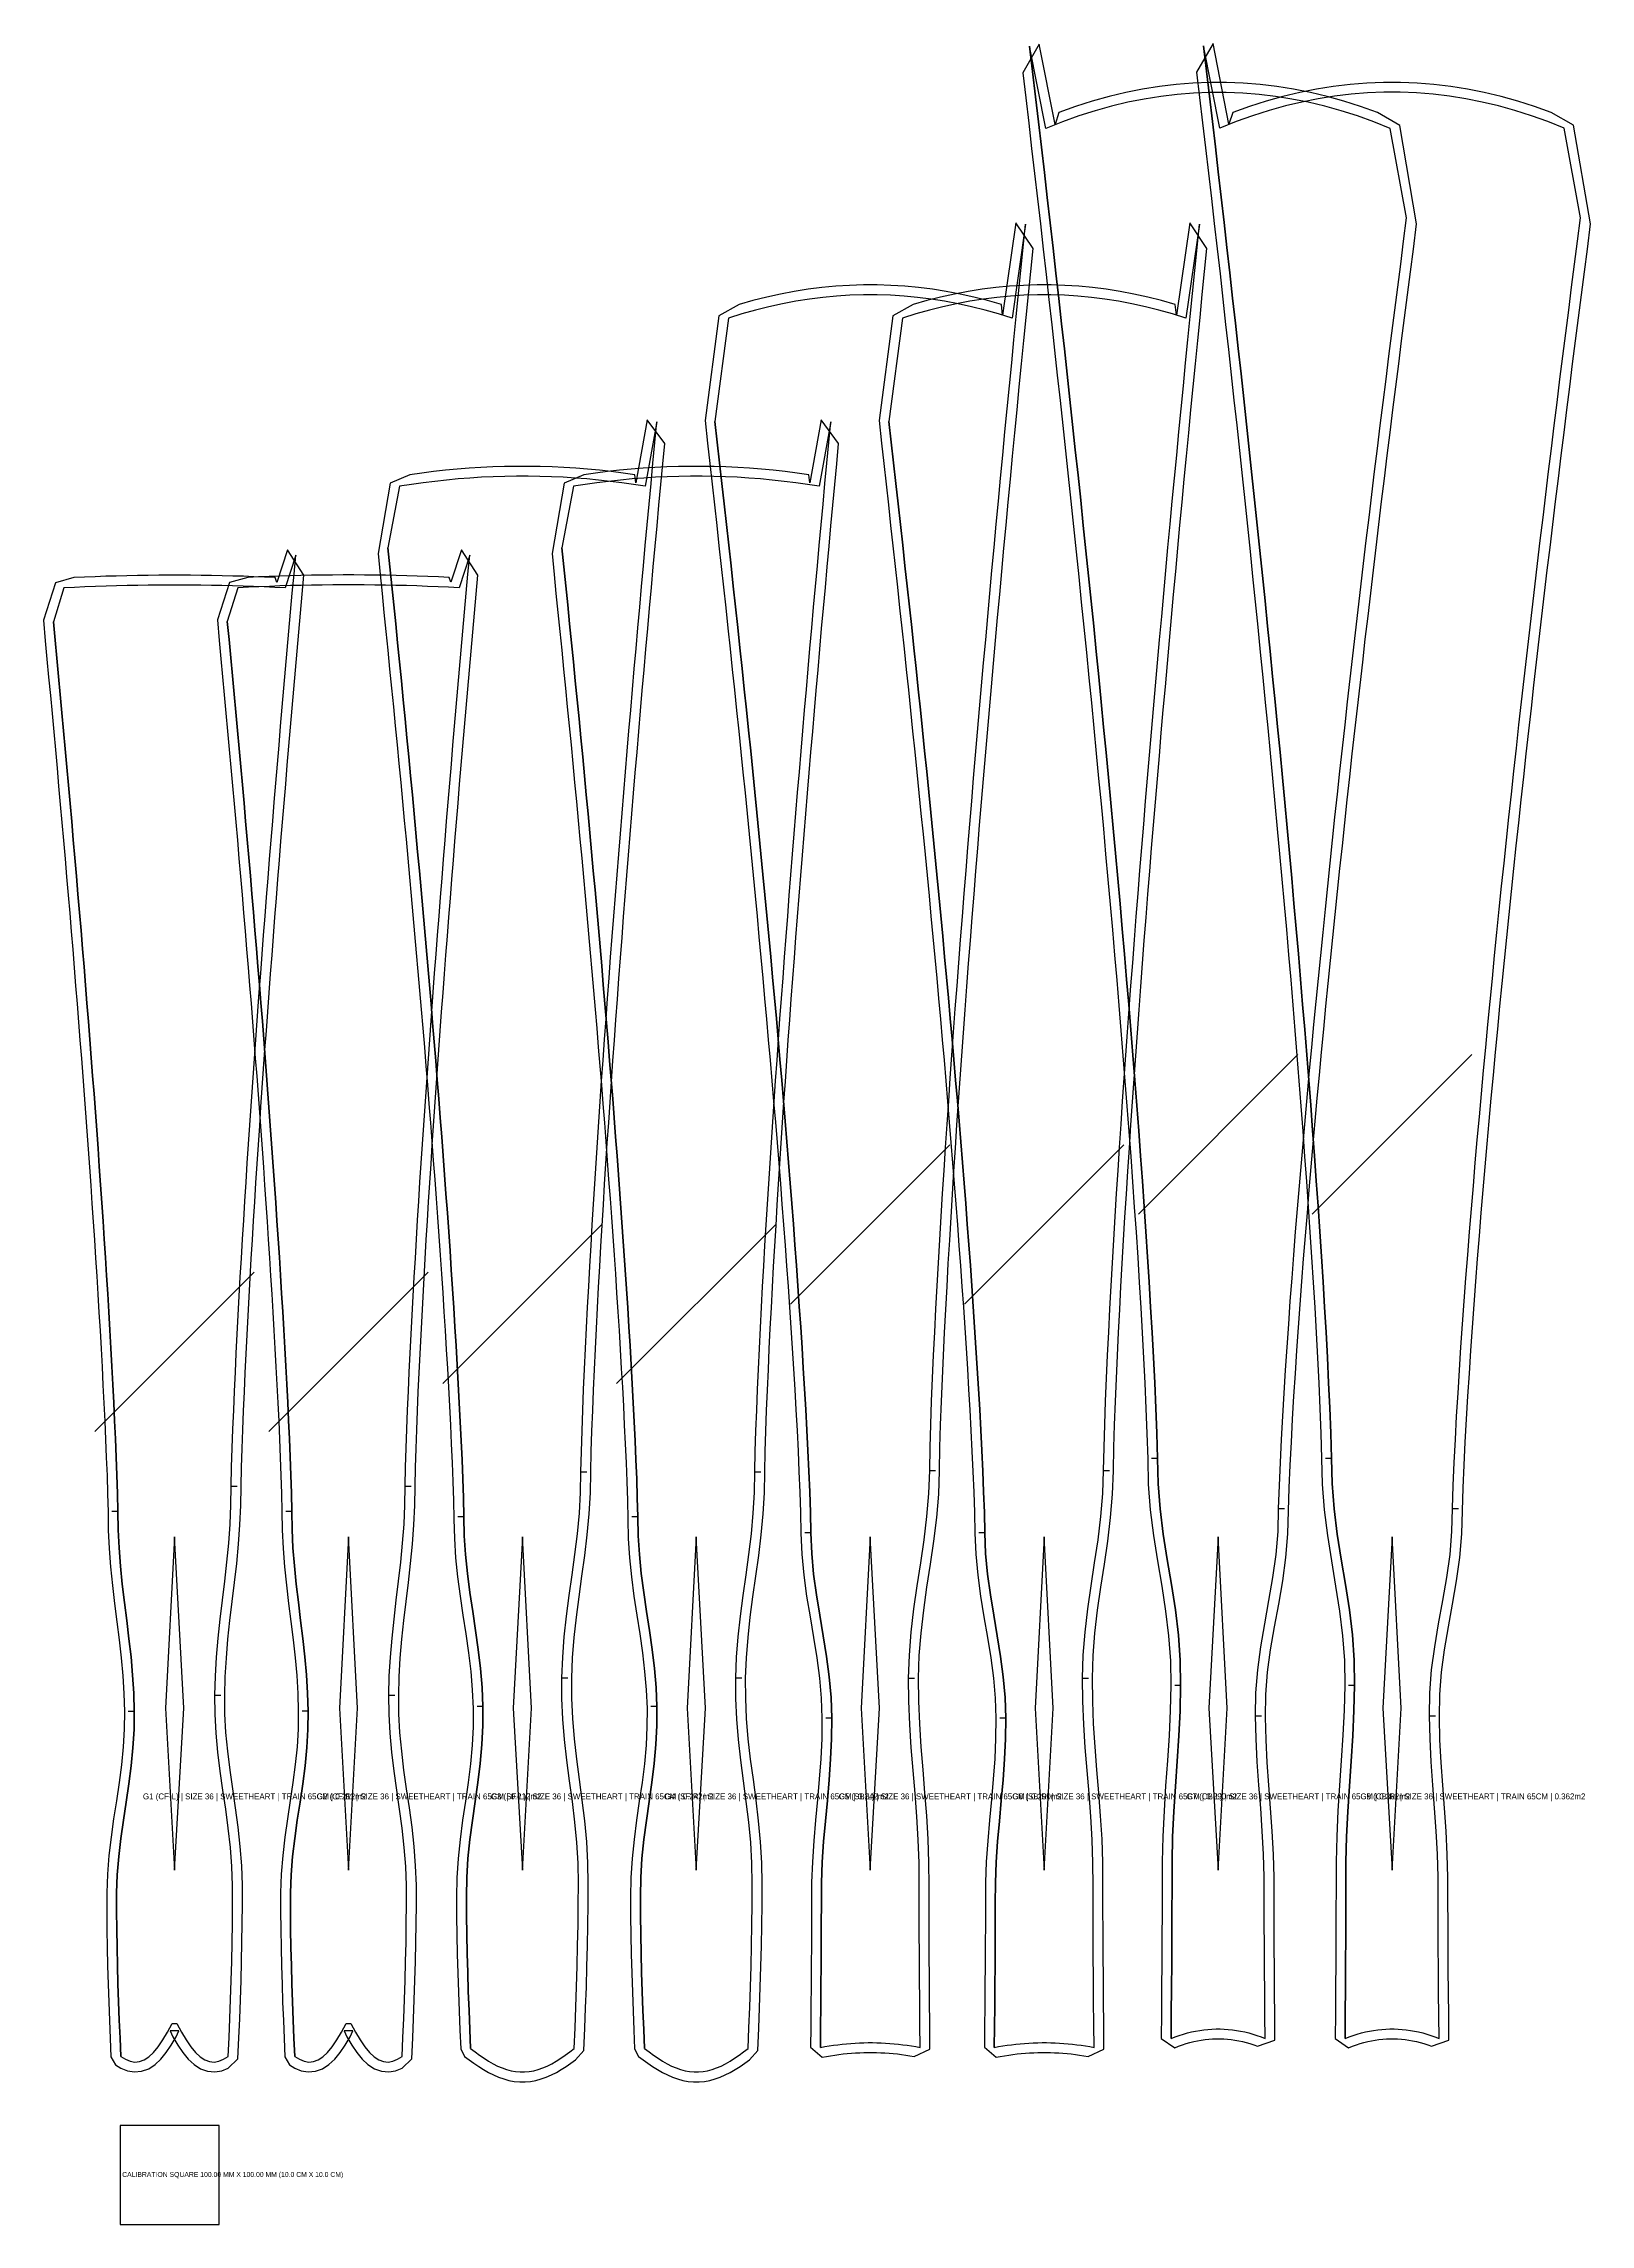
# Model space of a CAD drawing. Header units: millimetres. Extents: x -38 to 1528, y 40 to 2246.
import ezdxf

# ---------------------------------------------------------------- set-up
doc = ezdxf.new("R2010")
doc.units = ezdxf.units.MM
for name, color, linetype in [('1_BOUNDARY', 7, 'Continuous'), ('2_SEW', 3, 'Continuous'), ('3_SEAM_EDGE', 5, 'Continuous'), ('4_INTERNAL_DART', 6, 'Continuous'), ('6_TEXT', 2, 'Continuous'), ('7_GRAINLINE', 1, 'Continuous'), ('8_NOTCH', 4, 'Continuous'), ('CALIBRATION_100MM', 1, 'Continuous')]:
    doc.layers.add(name, color=color, linetype=linetype)

msp = doc.modelspace()

# ---------------------------------------------------------------- linework, layer by layer
at = {"layer": '1_BOUNDARY'}
for points in [[(1107.063, 218.741), (1111.054, 220.303), (1114.894, 221.667), (1118.724, 222.892), (1122.545, 223.978), (1126.358, 224.926), (1130.163, 225.738), (1133.962, 226.413), (1137.754, 226.953), (1141.542, 227.356), (1145.326, 227.625), (1149.109, 227.76), (1152.891, 227.76), (1156.674, 227.625), (1160.458, 227.356), (1164.246, 226.953), (1168.038, 226.413), (1171.837, 225.738), (1175.642, 224.926), (1179.455, 223.978), (1183.276, 222.892), (1187.106, 221.667), (1190.946, 220.303), (1208.419, 226.272), (1208.356, 251.375), (1208.146, 274.595), (1207.96, 297.811), (1207.808, 321.021), (1207.699, 344.229), (1207.639, 367.446), (1207.582, 390.791), (1206.969, 414.271), (1205.734, 437.72), (1204.086, 461.068), (1202.303, 484.294), (1200.68, 507.398), (1199.484, 530.402), (1198.906, 553.298), (1199.231, 576.007), (1201.014, 598.642), (1204.069, 621.42), (1208.004, 644.403), (1212.299, 667.619), (1216.37, 691.068), (1219.649, 714.728), (1221.668, 738.52), (1222.253, 762.013), (1222.988, 785.151), (1223.977, 808.29), (1225.127, 831.457), (1226.4, 854.637), (1227.774, 877.824), (1229.236, 901.016), (1230.776, 924.213), (1232.386, 947.412), (1234.06, 970.614), (1235.793, 993.817), (1237.583, 1017.022), (1239.424, 1040.229), (1241.313, 1063.436), (1243.25, 1086.644), (1245.23, 1109.854), (1247.253, 1133.064), (1249.316, 1156.275), (1251.419, 1179.487), (1253.557, 1202.7), (1255.733, 1225.912), (1257.943, 1249.125), (1260.187, 1272.339), (1262.463, 1295.554), (1264.77, 1318.768), (1267.109, 1341.983), (1269.478, 1365.199), (1271.875, 1388.415), (1274.302, 1411.631), (1276.756, 1434.846), (1279.237, 1458.063), (1281.744, 1481.28), (1284.277, 1504.497), (1286.835, 1527.714), (1289.419, 1550.932), (1292.026, 1574.15), (1294.658, 1597.368), (1297.313, 1620.585), (1299.991, 1643.804), (1302.691, 1667.022), (1305.413, 1690.241), (1308.157, 1713.46), (1310.922, 1736.679), (1313.709, 1759.898), (1316.517, 1783.117), (1319.345, 1806.336), (1322.192, 1829.556), (1325.06, 1852.775), (1327.947, 1875.995), (1330.854, 1899.215), (1333.779, 1922.435), (1336.724, 1945.655), (1339.686, 1968.876), (1342.667, 1992.095), (1345.666, 2015.316), (1348.682, 2038.536), (1351.74, 2064.172), (1334.738, 2163.625), (1312.154, 2176.544), (1295.23, 2182.603), (1278.295, 2187.993), (1261.348, 2192.714), (1244.391, 2196.761), (1227.423, 2200.136), (1210.449, 2202.837), (1193.469, 2204.864), (1176.483, 2206.215), (1159.495, 2206.891), (1142.505, 2206.891), (1125.517, 2206.215), (1108.531, 2204.864), (1091.551, 2202.837), (1074.577, 2200.136), (1057.609, 2196.761), (1040.652, 2192.714), (1023.705, 2187.993), (1006.77, 2182.603), (989.846, 2176.544), (985.962, 2164.572), (969.931, 2245.895), (953.304, 2216.909), (956.32, 2191.403), (959.319, 2165.896), (962.3, 2140.39), (965.262, 2114.884), (968.208, 2089.378), (971.133, 2063.871), (974.04, 2038.365), (976.927, 2012.86), (979.795, 1987.355), (982.642, 1961.848), (985.47, 1936.343), (988.279, 1910.838), (991.066, 1885.333), (993.831, 1859.827), (996.575, 1834.322), (999.298, 1808.818), (1001.998, 1783.313), (1004.676, 1757.808), (1007.331, 1732.304), (1009.963, 1706.8), (1012.57, 1681.297), (1015.154, 1655.792), (1017.712, 1630.289), (1020.246, 1604.785), (1022.753, 1579.283), (1025.234, 1553.78), (1027.688, 1528.276), (1030.115, 1502.774), (1032.513, 1477.272), (1034.882, 1451.771), (1037.221, 1426.269), (1039.529, 1400.768), (1041.805, 1375.267), (1044.049, 1349.767), (1046.26, 1324.266), (1048.436, 1298.767), (1050.574, 1273.268), (1052.677, 1247.77), (1054.74, 1222.271), (1056.764, 1196.774), (1058.744, 1171.278), (1060.681, 1145.783), (1062.571, 1120.287), (1064.412, 1094.794), (1066.202, 1069.302), (1067.935, 1043.811), (1069.61, 1018.321), (1071.22, 992.834), (1072.76, 967.35), (1074.222, 941.869), (1075.597, 916.392), (1076.87, 890.923), (1078.021, 865.465), (1079.011, 840.033), (1079.746, 814.602), (1080.329, 788.847), (1082.34, 762.82), (1085.61, 736.911), (1089.675, 711.195), (1093.97, 685.692), (1097.912, 660.403), (1100.977, 635.302), (1102.767, 610.329), (1103.094, 585.288), (1102.515, 560.077), (1101.316, 534.769), (1099.692, 509.368), (1097.909, 483.855), (1096.263, 458.233), (1095.029, 432.518), (1094.418, 406.777), (1094.361, 381.156), (1094.301, 355.653), (1094.192, 330.158), (1094.04, 304.66), (1093.854, 279.158), (1093.644, 253.652), (1093.421, 228.141), (1107.063, 218.741)], [(1283.063, 218.741), (1287.054, 220.303), (1290.894, 221.667), (1294.724, 222.892), (1298.545, 223.978), (1302.358, 224.926), (1306.163, 225.738), (1309.962, 226.413), (1313.754, 226.953), (1317.542, 227.356), (1321.326, 227.625), (1325.109, 227.76), (1328.891, 227.76), (1332.674, 227.625), (1336.458, 227.356), (1340.246, 226.953), (1344.038, 226.413), (1347.837, 225.738), (1351.642, 224.926), (1355.455, 223.978), (1359.276, 222.892), (1363.106, 221.667), (1366.946, 220.303), (1384.419, 226.272), (1384.356, 251.375), (1384.146, 274.595), (1383.96, 297.811), (1383.808, 321.021), (1383.699, 344.229), (1383.639, 367.446), (1383.582, 390.791), (1382.969, 414.271), (1381.734, 437.72), (1380.086, 461.068), (1378.303, 484.294), (1376.68, 507.398), (1375.484, 530.402), (1374.906, 553.298), (1375.231, 576.007), (1377.014, 598.642), (1380.069, 621.42), (1384.004, 644.403), (1388.299, 667.619), (1392.37, 691.068), (1395.649, 714.728), (1397.668, 738.52), (1398.253, 762.013), (1398.988, 785.151), (1399.977, 808.29), (1401.127, 831.457), (1402.4, 854.637), (1403.774, 877.824), (1405.236, 901.016), (1406.776, 924.213), (1408.386, 947.412), (1410.06, 970.614), (1411.793, 993.817), (1413.583, 1017.022), (1415.424, 1040.229), (1417.313, 1063.436), (1419.25, 1086.644), (1421.23, 1109.854), (1423.253, 1133.064), (1425.316, 1156.275), (1427.419, 1179.487), (1429.557, 1202.7), (1431.733, 1225.912), (1433.943, 1249.125), (1436.187, 1272.339), (1438.463, 1295.554), (1440.77, 1318.768), (1443.109, 1341.983), (1445.478, 1365.199), (1447.875, 1388.415), (1450.302, 1411.631), (1452.756, 1434.846), (1455.237, 1458.063), (1457.744, 1481.28), (1460.277, 1504.497), (1462.835, 1527.714), (1465.419, 1550.932), (1468.026, 1574.15), (1470.658, 1597.368), (1473.313, 1620.585), (1475.991, 1643.804), (1478.691, 1667.022), (1481.413, 1690.241), (1484.157, 1713.46), (1486.922, 1736.679), (1489.709, 1759.898), (1492.517, 1783.117), (1495.345, 1806.336), (1498.192, 1829.556), (1501.06, 1852.775), (1503.947, 1875.995), (1506.854, 1899.215), (1509.779, 1922.435), (1512.724, 1945.655), (1515.686, 1968.876), (1518.667, 1992.095), (1521.666, 2015.316), (1524.682, 2038.536), (1527.74, 2064.169), (1510.74, 2163.849), (1488.154, 2176.774), (1471.23, 2182.833), (1454.295, 2188.223), (1437.348, 2192.944), (1420.391, 2196.991), (1403.423, 2200.366), (1386.449, 2203.067), (1369.469, 2205.094), (1352.483, 2206.445), (1335.495, 2207.121), (1318.505, 2207.121), (1301.517, 2206.445), (1284.531, 2205.094), (1267.551, 2203.067), (1250.577, 2200.366), (1233.609, 2196.991), (1216.652, 2192.944), (1199.705, 2188.223), (1182.77, 2182.833), (1165.846, 2176.774), (1161.967, 2164.792), (1145.933, 2246.346), (1129.304, 2217.363), (1132.32, 2191.851), (1135.319, 2166.339), (1138.3, 2140.827), (1141.262, 2115.315), (1144.208, 2089.803), (1147.133, 2064.291), (1150.04, 2038.779), (1152.927, 2013.267), (1155.795, 1987.756), (1158.642, 1962.245), (1161.47, 1936.733), (1164.279, 1911.222), (1167.066, 1885.711), (1169.831, 1860.2), (1172.575, 1834.69), (1175.298, 1809.179), (1177.998, 1783.669), (1180.676, 1758.158), (1183.331, 1732.648), (1185.963, 1707.138), (1188.57, 1681.629), (1191.154, 1656.119), (1193.712, 1630.609), (1196.246, 1605.1), (1198.753, 1579.591), (1201.234, 1554.082), (1203.688, 1528.574), (1206.115, 1503.065), (1208.513, 1477.558), (1210.882, 1452.05), (1213.221, 1426.543), (1215.529, 1401.036), (1217.805, 1375.529), (1220.049, 1350.023), (1222.26, 1324.517), (1224.436, 1299.012), (1226.574, 1273.507), (1228.677, 1248.003), (1230.74, 1222.498), (1232.764, 1196.995), (1234.744, 1171.493), (1236.681, 1145.992), (1238.571, 1120.491), (1240.412, 1094.992), (1242.202, 1069.494), (1243.935, 1043.997), (1245.61, 1018.502), (1247.22, 993.009), (1248.76, 967.519), (1250.222, 942.032), (1251.597, 916.55), (1252.87, 891.075), (1254.021, 865.611), (1255.011, 840.173), (1255.746, 814.735), (1256.329, 788.975), (1258.34, 762.942), (1261.61, 737.028), (1265.675, 711.305), (1269.97, 685.797), (1273.912, 660.502), (1276.977, 635.395), (1278.767, 610.416), (1279.094, 585.37), (1278.515, 560.153), (1277.316, 534.838), (1275.692, 509.431), (1273.909, 483.914), (1272.263, 458.286), (1271.029, 432.565), (1270.418, 406.817), (1270.361, 381.191), (1270.301, 355.682), (1270.192, 330.181), (1270.04, 304.677), (1269.854, 279.17), (1269.644, 253.658), (1269.421, 228.141), (1283.063, 218.741)], [(750.32, 209.193), (754.631, 209.987), (758.859, 210.695), (763.089, 211.332), (767.316, 211.899), (771.542, 212.394), (775.769, 212.818), (779.994, 213.172), (784.217, 213.455), (788.441, 213.667), (792.666, 213.808), (796.889, 213.879), (801.111, 213.879), (805.334, 213.808), (809.559, 213.667), (813.783, 213.455), (818.006, 213.172), (822.231, 212.818), (826.458, 212.394), (830.684, 211.899), (834.911, 211.332), (839.141, 210.695), (843.369, 209.987), (859.324, 217.204), (859.279, 242.464), (859.075, 265.807), (858.89, 289.145), (858.732, 312.48), (858.609, 335.813), (858.525, 359.144), (858.485, 382.505), (858.338, 406.014), (857.538, 429.627), (856.141, 453.189), (854.341, 476.659), (852.384, 500.02), (850.537, 523.272), (849.046, 546.428), (848.108, 569.511), (847.85, 592.496), (848.584, 615.394), (850.4, 638.318), (853.11, 661.353), (856.423, 684.534), (859.979, 707.872), (863.385, 731.371), (866.253, 755.016), (868.257, 778.776), (869.16, 802.464), (869.542, 825.85), (870.249, 849.096), (871.107, 872.39), (872.075, 895.696), (873.13, 919.009), (874.259, 942.329), (875.453, 965.65), (876.706, 988.974), (878.012, 1012.302), (879.366, 1035.63), (880.765, 1058.959), (882.208, 1082.29), (883.69, 1105.622), (885.21, 1128.954), (886.766, 1152.288), (888.356, 1175.622), (889.978, 1198.957), (891.633, 1222.292), (893.318, 1245.628), (895.031, 1268.964), (896.772, 1292.301), (898.54, 1315.638), (900.335, 1338.975), (902.155, 1362.313), (904, 1385.651), (905.869, 1408.989), (907.761, 1432.328), (909.676, 1455.666), (911.613, 1479.005), (913.573, 1502.345), (915.553, 1525.684), (917.554, 1549.023), (919.575, 1572.364), (921.617, 1595.704), (923.677, 1619.044), (925.757, 1642.384), (927.855, 1665.725), (929.972, 1689.066), (932.107, 1712.406), (934.259, 1735.747), (936.43, 1759.089), (938.616, 1782.43), (940.82, 1805.77), (943.041, 1829.112), (945.278, 1852.454), (947.53, 1875.795), (949.799, 1899.137), (952.083, 1922.479), (954.383, 1945.82), (956.698, 1969.163), (959.027, 1992.505), (961.373, 2015.847), (963.731, 2039.19), (946.278, 2065.103), (932.916, 1971.45), (931.683, 1982.438), (917.737, 1986.379), (903.785, 1989.883), (889.828, 1992.95), (875.864, 1995.581), (861.895, 1997.774), (847.922, 1999.528), (833.947, 2000.844), (819.97, 2001.723), (805.99, 2002.162), (792.01, 2002.162), (778.03, 2001.723), (764.053, 2000.844), (750.078, 1999.528), (736.105, 1997.774), (722.136, 1995.581), (708.172, 1992.95), (694.215, 1989.883), (680.263, 1986.379), (666.317, 1982.438), (645.811, 1971.003), (631.884, 1865.042), (634.282, 1842.191), (636.64, 1821.372), (638.985, 1800.555), (641.315, 1779.739), (643.629, 1758.921), (645.929, 1738.104), (648.213, 1717.287), (650.481, 1696.471), (652.734, 1675.654), (654.971, 1654.836), (657.191, 1634.02), (659.395, 1613.204), (661.581, 1592.388), (663.751, 1571.571), (665.904, 1550.756), (668.039, 1529.94), (670.155, 1509.124), (672.253, 1488.308), (674.333, 1467.493), (676.393, 1446.679), (678.434, 1425.863), (680.455, 1405.048), (682.456, 1384.234), (684.436, 1363.42), (686.396, 1342.605), (688.333, 1321.792), (690.248, 1300.978), (692.14, 1280.165), (694.009, 1259.352), (695.853, 1238.539), (697.672, 1217.727), (699.467, 1196.914), (701.235, 1176.103), (702.976, 1155.292), (704.689, 1134.481), (706.374, 1113.67), (708.028, 1092.861), (709.65, 1072.053), (711.239, 1051.244), (712.795, 1030.436), (714.315, 1009.63), (715.797, 988.824), (717.239, 968.019), (718.639, 947.216), (719.992, 926.414), (721.298, 905.614), (722.55, 884.817), (723.745, 864.021), (724.873, 843.231), (725.928, 822.445), (726.895, 801.667), (727.752, 780.905), (728.458, 760.196), (728.841, 739.329), (729.747, 718.124), (731.76, 696.839), (734.638, 675.684), (738.048, 654.693), (741.604, 633.879), (744.911, 613.243), (747.612, 592.767), (749.42, 572.418), (750.15, 552.098), (749.893, 531.681), (748.957, 511.155), (747.469, 490.545), (745.625, 469.829), (743.667, 448.99), (741.865, 428.03), (740.465, 406.967), (739.663, 385.846), (739.515, 364.841), (739.475, 344.003), (739.391, 323.198), (739.268, 302.391), (739.11, 281.582), (738.925, 260.769), (738.722, 239.951), (738.509, 219.129), (750.32, 209.193)], [(926.32, 209.193), (930.631, 209.987), (934.859, 210.695), (939.089, 211.332), (943.316, 211.899), (947.542, 212.394), (951.769, 212.818), (955.994, 213.172), (960.217, 213.455), (964.441, 213.667), (968.666, 213.808), (972.889, 213.879), (977.111, 213.879), (981.334, 213.808), (985.559, 213.667), (989.783, 213.455), (994.006, 213.172), (998.231, 212.818), (1002.458, 212.394), (1006.684, 211.899), (1010.911, 211.332), (1015.141, 210.695), (1019.369, 209.987), (1035.324, 217.204), (1035.279, 242.464), (1035.075, 265.807), (1034.89, 289.145), (1034.732, 312.48), (1034.609, 335.813), (1034.525, 359.144), (1034.485, 382.505), (1034.338, 406.014), (1033.538, 429.627), (1032.141, 453.189), (1030.341, 476.659), (1028.384, 500.02), (1026.537, 523.272), (1025.046, 546.428), (1024.108, 569.511), (1023.85, 592.496), (1024.584, 615.394), (1026.4, 638.318), (1029.11, 661.353), (1032.423, 684.534), (1035.979, 707.872), (1039.385, 731.371), (1042.253, 755.016), (1044.257, 778.776), (1045.16, 802.464), (1045.542, 825.85), (1046.249, 849.096), (1047.107, 872.39), (1048.075, 895.696), (1049.13, 919.009), (1050.259, 942.329), (1051.453, 965.65), (1052.706, 988.974), (1054.012, 1012.302), (1055.366, 1035.63), (1056.765, 1058.959), (1058.208, 1082.29), (1059.69, 1105.622), (1061.21, 1128.954), (1062.766, 1152.288), (1064.356, 1175.622), (1065.978, 1198.957), (1067.633, 1222.292), (1069.318, 1245.628), (1071.031, 1268.964), (1072.772, 1292.301), (1074.54, 1315.638), (1076.335, 1338.975), (1078.155, 1362.313), (1080, 1385.651), (1081.869, 1408.989), (1083.761, 1432.328), (1085.676, 1455.666), (1087.613, 1479.005), (1089.573, 1502.345), (1091.553, 1525.684), (1093.554, 1549.023), (1095.575, 1572.364), (1097.617, 1595.704), (1099.677, 1619.044), (1101.757, 1642.384), (1103.855, 1665.725), (1105.972, 1689.066), (1108.107, 1712.406), (1110.259, 1735.747), (1112.43, 1759.089), (1114.616, 1782.43), (1116.82, 1805.77), (1119.041, 1829.112), (1121.278, 1852.454), (1123.53, 1875.795), (1125.799, 1899.137), (1128.083, 1922.479), (1130.383, 1945.82), (1132.698, 1969.163), (1135.027, 1992.505), (1137.373, 2015.847), (1139.731, 2039.19), (1122.278, 2065.103), (1108.916, 1971.45), (1107.683, 1982.438), (1093.737, 1986.379), (1079.785, 1989.883), (1065.828, 1992.95), (1051.864, 1995.581), (1037.895, 1997.774), (1023.922, 1999.528), (1009.947, 2000.844), (995.97, 2001.723), (981.99, 2002.162), (968.01, 2002.162), (954.03, 2001.723), (940.053, 2000.844), (926.078, 1999.528), (912.105, 1997.774), (898.136, 1995.581), (884.172, 1992.95), (870.215, 1989.883), (856.263, 1986.379), (842.317, 1982.438), (821.811, 1971.003), (807.884, 1865.042), (810.282, 1842.191), (812.64, 1821.372), (814.985, 1800.555), (817.315, 1779.739), (819.629, 1758.921), (821.929, 1738.104), (824.213, 1717.287), (826.481, 1696.471), (828.734, 1675.654), (830.971, 1654.836), (833.191, 1634.02), (835.395, 1613.204), (837.581, 1592.388), (839.751, 1571.571), (841.904, 1550.756), (844.039, 1529.94), (846.155, 1509.124), (848.253, 1488.308), (850.333, 1467.493), (852.393, 1446.679), (854.434, 1425.863), (856.455, 1405.048), (858.456, 1384.234), (860.436, 1363.42), (862.396, 1342.605), (864.333, 1321.792), (866.248, 1300.978), (868.14, 1280.165), (870.009, 1259.352), (871.853, 1238.539), (873.672, 1217.727), (875.467, 1196.914), (877.235, 1176.103), (878.976, 1155.292), (880.689, 1134.481), (882.374, 1113.67), (884.028, 1092.861), (885.65, 1072.053), (887.239, 1051.244), (888.795, 1030.436), (890.315, 1009.63), (891.797, 988.824), (893.239, 968.019), (894.639, 947.216), (895.992, 926.414), (897.298, 905.614), (898.55, 884.817), (899.745, 864.021), (900.873, 843.231), (901.928, 822.445), (902.895, 801.667), (903.752, 780.905), (904.458, 760.196), (904.841, 739.329), (905.747, 718.124), (907.76, 696.839), (910.638, 675.684), (914.048, 654.693), (917.604, 633.879), (920.911, 613.243), (923.612, 592.767), (925.42, 572.418), (926.15, 552.098), (925.893, 531.681), (924.957, 511.155), (923.469, 490.545), (921.625, 469.829), (919.667, 448.99), (917.865, 428.03), (916.465, 406.967), (915.663, 385.846), (915.515, 364.841), (915.475, 344.003), (915.391, 323.198), (915.268, 302.391), (915.11, 281.582), (914.925, 260.769), (914.722, 239.951), (914.509, 219.129), (926.32, 209.193)], [(388.497, 209.988), (393.145, 206.44), (397.915, 202.966), (402.745, 199.66), (407.644, 196.563), (412.619, 193.716), (417.682, 191.159), (422.835, 188.937), (428.079, 187.092), (433.41, 185.662), (438.815, 184.686), (444.265, 184.19), (449.735, 184.19), (455.185, 184.686), (460.59, 185.662), (465.921, 187.092), (471.165, 188.937), (476.318, 191.159), (481.381, 193.716), (486.356, 196.563), (491.255, 199.66), (496.085, 202.966), (500.855, 206.44), (509.199, 215.782), (510.23, 238.39), (511.005, 259.243), (511.721, 280.109), (512.352, 300.987), (512.877, 321.876), (513.272, 342.773), (513.526, 363.675), (513.627, 384.648), (513.285, 405.797), (512.042, 427.022), (510.032, 448.163), (507.488, 469.183), (504.698, 490.065), (501.976, 510.803), (499.62, 531.407), (497.881, 551.9), (496.944, 572.319), (496.903, 592.72), (497.728, 613.15), (499.34, 633.638), (501.6, 654.212), (504.311, 674.896), (507.229, 695.7), (510.091, 716.627), (512.632, 737.669), (514.616, 758.809), (515.854, 780.016), (516.246, 801.029), (516.703, 821.798), (517.352, 842.557), (518.114, 863.342), (518.96, 884.137), (519.876, 904.938), (520.852, 925.743), (521.881, 946.551), (522.958, 967.361), (524.079, 988.173), (525.24, 1008.986), (526.438, 1029.801), (527.672, 1050.616), (528.939, 1071.433), (530.237, 1092.25), (531.565, 1113.068), (532.922, 1133.887), (534.307, 1154.706), (535.717, 1175.526), (537.152, 1196.346), (538.612, 1217.167), (540.095, 1237.988), (541.602, 1258.809), (543.129, 1279.631), (544.679, 1300.453), (546.248, 1321.275), (547.839, 1342.098), (549.449, 1362.92), (551.078, 1383.744), (552.725, 1404.567), (554.392, 1425.39), (556.076, 1446.214), (557.777, 1467.038), (559.496, 1487.862), (561.231, 1508.686), (562.983, 1529.51), (564.75, 1550.335), (566.533, 1571.159), (568.332, 1591.984), (570.146, 1612.809), (571.974, 1633.634), (573.818, 1654.459), (575.676, 1675.284), (577.549, 1696.109), (579.435, 1716.935), (581.334, 1737.76), (583.248, 1758.586), (585.174, 1779.412), (587.115, 1800.237), (589.067, 1821.063), (591.033, 1841.889), (573.295, 1865.833), (561.858, 1801.986), (560.863, 1810.226), (548.88, 1811.911), (536.897, 1813.408), (524.912, 1814.719), (512.927, 1815.842), (500.941, 1816.778), (488.955, 1817.527), (476.969, 1818.089), (464.981, 1818.464), (452.994, 1818.651), (441.006, 1818.651), (429.019, 1818.464), (417.031, 1818.089), (405.045, 1817.527), (393.059, 1816.778), (381.073, 1815.842), (369.088, 1814.719), (357.103, 1813.408), (345.12, 1811.911), (333.137, 1810.226), (313.286, 1801.644), (301.005, 1730.35), (302.975, 1709.086), (304.941, 1689.962), (306.893, 1670.838), (308.834, 1651.714), (310.76, 1632.591), (312.673, 1613.467), (314.573, 1594.344), (316.459, 1575.22), (318.331, 1556.097), (320.19, 1536.974), (322.033, 1517.851), (323.861, 1498.729), (325.675, 1479.606), (327.474, 1460.484), (329.257, 1441.361), (331.024, 1422.239), (332.775, 1403.116), (334.511, 1383.995), (336.229, 1364.872), (337.93, 1345.751), (339.614, 1326.629), (341.28, 1307.509), (342.927, 1288.388), (344.557, 1269.267), (346.167, 1250.147), (347.757, 1231.027), (349.326, 1211.907), (350.876, 1192.787), (352.403, 1173.668), (353.909, 1154.549), (355.392, 1135.431), (356.853, 1116.312), (358.288, 1097.195), (359.698, 1078.078), (361.082, 1058.961), (362.439, 1039.845), (363.767, 1020.73), (365.064, 1001.616), (366.331, 982.501), (367.565, 963.389), (368.763, 944.277), (369.924, 925.167), (371.044, 906.058), (372.121, 886.952), (373.15, 867.847), (374.126, 848.746), (375.042, 829.65), (375.888, 810.559), (376.649, 791.481), (377.297, 772.429), (377.754, 753.368), (378.148, 734.039), (379.389, 714.502), (381.379, 695.036), (383.924, 675.678), (386.788, 656.445), (389.705, 637.345), (392.413, 618.376), (394.668, 599.524), (396.275, 580.768), (397.097, 562.075), (397.056, 543.414), (396.123, 524.733), (394.389, 505.971), (392.037, 487.087), (389.317, 468.059), (386.527, 448.874), (383.979, 429.54), (381.964, 410.075), (380.716, 390.516), (380.373, 371.041), (380.474, 351.756), (380.728, 332.55), (381.124, 313.348), (381.649, 294.157), (382.28, 274.976), (382.997, 255.808), (383.771, 236.654), (384.575, 217.517), (388.497, 209.988)], [(564.497, 209.988), (569.145, 206.44), (573.915, 202.966), (578.745, 199.66), (583.644, 196.563), (588.619, 193.716), (593.682, 191.159), (598.835, 188.937), (604.079, 187.092), (609.41, 185.662), (614.815, 184.686), (620.265, 184.19), (625.735, 184.19), (631.185, 184.686), (636.59, 185.662), (641.921, 187.092), (647.165, 188.937), (652.318, 191.159), (657.381, 193.716), (662.356, 196.563), (667.255, 199.66), (672.085, 202.966), (676.855, 206.44), (685.199, 215.782), (686.23, 238.39), (687.005, 259.243), (687.721, 280.109), (688.352, 300.987), (688.877, 321.876), (689.272, 342.773), (689.526, 363.675), (689.627, 384.648), (689.285, 405.797), (688.042, 427.022), (686.032, 448.163), (683.488, 469.183), (680.698, 490.065), (677.976, 510.803), (675.62, 531.407), (673.881, 551.9), (672.944, 572.319), (672.903, 592.72), (673.728, 613.15), (675.34, 633.638), (677.6, 654.212), (680.311, 674.896), (683.229, 695.7), (686.091, 716.627), (688.632, 737.669), (690.616, 758.809), (691.854, 780.016), (692.246, 801.029), (692.703, 821.798), (693.352, 842.557), (694.114, 863.342), (694.96, 884.137), (695.876, 904.938), (696.852, 925.743), (697.881, 946.551), (698.958, 967.361), (700.079, 988.173), (701.24, 1008.986), (702.438, 1029.801), (703.672, 1050.616), (704.939, 1071.433), (706.237, 1092.25), (707.565, 1113.068), (708.922, 1133.887), (710.307, 1154.706), (711.717, 1175.526), (713.152, 1196.346), (714.612, 1217.167), (716.095, 1237.988), (717.602, 1258.809), (719.129, 1279.631), (720.679, 1300.453), (722.248, 1321.275), (723.839, 1342.098), (725.449, 1362.92), (727.078, 1383.744), (728.725, 1404.567), (730.392, 1425.39), (732.076, 1446.214), (733.777, 1467.038), (735.496, 1487.862), (737.231, 1508.686), (738.983, 1529.51), (740.75, 1550.335), (742.533, 1571.159), (744.332, 1591.984), (746.146, 1612.809), (747.974, 1633.634), (749.818, 1654.459), (751.676, 1675.284), (753.549, 1696.109), (755.435, 1716.935), (757.334, 1737.76), (759.248, 1758.586), (761.174, 1779.412), (763.115, 1800.237), (765.067, 1821.063), (767.033, 1841.889), (749.295, 1865.833), (737.858, 1801.986), (736.863, 1810.226), (724.88, 1811.911), (712.897, 1813.408), (700.912, 1814.719), (688.927, 1815.842), (676.941, 1816.778), (664.955, 1817.527), (652.969, 1818.089), (640.981, 1818.464), (628.994, 1818.651), (617.006, 1818.651), (605.019, 1818.464), (593.031, 1818.089), (581.045, 1817.527), (569.059, 1816.778), (557.073, 1815.842), (545.088, 1814.719), (533.103, 1813.408), (521.12, 1811.911), (509.137, 1810.226), (489.286, 1801.644), (477.005, 1730.35), (478.975, 1709.086), (480.941, 1689.962), (482.893, 1670.838), (484.834, 1651.714), (486.76, 1632.591), (488.673, 1613.467), (490.573, 1594.344), (492.459, 1575.22), (494.331, 1556.097), (496.19, 1536.974), (498.033, 1517.851), (499.861, 1498.729), (501.675, 1479.606), (503.474, 1460.484), (505.257, 1441.361), (507.024, 1422.239), (508.775, 1403.116), (510.511, 1383.995), (512.229, 1364.872), (513.93, 1345.751), (515.614, 1326.629), (517.28, 1307.509), (518.927, 1288.388), (520.557, 1269.267), (522.167, 1250.147), (523.757, 1231.027), (525.326, 1211.907), (526.876, 1192.787), (528.403, 1173.668), (529.909, 1154.549), (531.392, 1135.431), (532.853, 1116.312), (534.288, 1097.195), (535.698, 1078.078), (537.082, 1058.961), (538.439, 1039.845), (539.767, 1020.73), (541.064, 1001.616), (542.331, 982.501), (543.565, 963.389), (544.763, 944.277), (545.924, 925.167), (547.044, 906.058), (548.121, 886.952), (549.15, 867.847), (550.126, 848.746), (551.042, 829.65), (551.888, 810.559), (552.649, 791.481), (553.297, 772.429), (553.754, 753.368), (554.148, 734.039), (555.389, 714.502), (557.379, 695.036), (559.924, 675.678), (562.788, 656.445), (565.705, 637.345), (568.413, 618.376), (570.668, 599.524), (572.275, 580.768), (573.097, 562.075), (573.056, 543.414), (572.123, 524.733), (570.389, 505.971), (568.037, 487.087), (565.317, 468.059), (562.527, 448.874), (559.979, 429.54), (557.964, 410.075), (556.716, 390.516), (556.373, 371.041), (556.474, 351.756), (556.728, 332.55), (557.124, 313.348), (557.649, 294.157), (558.28, 274.976), (558.997, 255.808), (559.771, 236.654), (560.575, 217.517), (564.497, 209.988)], [(35.279, 201.548), (40.736, 198.139), (47.271, 195.482), (54.332, 194.252), (61.71, 194.866), (68.814, 197.44), (75.26, 201.663), (81.085, 207.182), (86.483, 213.79), (91.616, 221.334), (96.585, 229.64), (99.367, 235.822), (90.633, 235.822), (93.415, 229.64), (98.384, 221.334), (103.517, 213.79), (108.915, 207.182), (114.74, 201.663), (121.186, 197.44), (128.29, 194.866), (135.668, 194.252), (142.729, 195.482), (149.264, 198.139), (159.082, 207.593), (160.148, 228.826), (160.905, 248.069), (161.611, 267.326), (162.245, 286.594), (162.786, 305.873), (163.215, 325.158), (163.52, 344.45), (163.691, 363.755), (163.686, 383.202), (162.984, 402.813), (161.464, 422.414), (159.285, 441.922), (156.666, 461.309), (153.869, 480.565), (151.166, 499.684), (148.819, 518.676), (147.046, 537.562), (146.013, 556.375), (145.805, 575.194), (146.299, 594.073), (147.401, 613.001), (149.028, 631.989), (151.054, 651.052), (153.321, 670.204), (155.651, 689.45), (157.856, 708.788), (159.758, 728.21), (161.202, 747.702), (162.065, 767.228), (162.328, 786.56), (162.762, 805.698), (163.354, 824.857), (164.044, 844.037), (164.807, 863.227), (165.632, 882.422), (166.511, 901.621), (167.436, 920.822), (168.403, 940.026), (169.409, 959.232), (170.451, 978.438), (171.526, 997.646), (172.633, 1016.855), (173.769, 1036.064), (174.933, 1055.275), (176.123, 1074.487), (177.34, 1093.699), (178.58, 1112.911), (179.844, 1132.124), (181.13, 1151.337), (182.439, 1170.551), (183.767, 1189.765), (185.116, 1208.98), (186.484, 1228.195), (187.873, 1247.409), (189.279, 1266.624), (190.703, 1285.84), (192.146, 1305.055), (193.604, 1324.272), (195.079, 1343.488), (196.572, 1362.705), (198.08, 1381.921), (199.603, 1401.138), (201.142, 1420.355), (202.695, 1439.571), (204.264, 1458.789), (205.846, 1478.007), (207.442, 1497.224), (209.053, 1516.441), (210.677, 1535.659), (212.315, 1554.878), (213.965, 1574.095), (215.628, 1593.314), (217.304, 1612.532), (218.992, 1631.75), (220.693, 1650.968), (222.406, 1670.187), (224.131, 1689.406), (225.867, 1708.624), (209.236, 1734.146), (198.622, 1701.078), (196.795, 1706.122), (186.08, 1706.599), (175.365, 1707.024), (164.649, 1707.395), (153.934, 1707.713), (143.219, 1707.979), (132.503, 1708.19), (121.789, 1708.35), (111.073, 1708.456), (100.358, 1708.509), (89.642, 1708.509), (78.927, 1708.456), (68.211, 1708.35), (57.497, 1708.19), (46.781, 1707.979), (36.066, 1707.713), (25.351, 1707.395), (14.635, 1707.024), (3.92, 1706.599), (-6.795, 1706.122), (-25.519, 1700.827), (-37.517, 1662.965), (-35.863, 1641.98), (-34.127, 1623.616), (-32.402, 1605.251), (-30.689, 1586.888), (-28.989, 1568.523), (-27.3, 1550.159), (-25.625, 1531.795), (-23.962, 1513.43), (-22.311, 1495.066), (-20.674, 1476.703), (-19.049, 1458.34), (-17.439, 1439.976), (-15.843, 1421.613), (-14.26, 1403.249), (-12.692, 1384.886), (-11.139, 1366.524), (-9.6, 1348.161), (-8.077, 1329.798), (-6.569, 1311.436), (-5.077, 1293.074), (-3.601, 1274.712), (-2.143, 1256.351), (-0.701, 1237.989), (0.724, 1219.627), (2.13, 1201.266), (3.518, 1182.905), (4.886, 1164.545), (6.235, 1146.186), (7.564, 1127.826), (8.872, 1109.466), (10.158, 1091.107), (11.422, 1072.749), (12.662, 1054.39), (13.878, 1036.034), (15.068, 1017.677), (16.233, 999.321), (17.369, 980.965), (18.476, 962.611), (19.551, 944.257), (20.593, 925.906), (21.598, 907.555), (22.565, 889.206), (23.49, 870.859), (24.369, 852.515), (25.193, 834.175), (25.957, 815.842), (26.646, 797.517), (27.238, 779.216), (27.672, 760.935), (27.936, 742.452), (28.8, 723.765), (30.245, 705.117), (32.149, 686.539), (34.356, 668.05), (36.686, 649.657), (38.952, 631.362), (40.976, 613.159), (42.601, 595.037), (43.702, 576.976), (44.195, 558.967), (43.988, 541.02), (42.956, 523.08), (41.186, 505.063), (38.842, 486.936), (36.141, 468.675), (33.343, 450.272), (30.722, 431.731), (28.54, 413.065), (27.018, 394.3), (26.314, 375.526), (26.309, 356.922), (26.48, 338.467), (26.785, 320.026), (27.214, 301.591), (27.755, 283.164), (28.39, 264.749), (29.096, 246.345), (29.853, 227.953), (30.633, 209.576), (35.279, 201.548)], [(211.279, 201.548), (216.736, 198.139), (223.271, 195.482), (230.332, 194.252), (237.71, 194.866), (244.814, 197.44), (251.26, 201.663), (257.085, 207.182), (262.483, 213.79), (267.616, 221.334), (272.585, 229.64), (275.367, 235.822), (266.633, 235.822), (269.415, 229.64), (274.384, 221.334), (279.517, 213.79), (284.915, 207.182), (290.74, 201.663), (297.186, 197.44), (304.29, 194.866), (311.668, 194.252), (318.729, 195.482), (325.264, 198.139), (335.082, 207.593), (336.148, 228.826), (336.905, 248.069), (337.611, 267.326), (338.245, 286.594), (338.786, 305.873), (339.215, 325.158), (339.52, 344.45), (339.691, 363.755), (339.686, 383.202), (338.984, 402.813), (337.464, 422.414), (335.285, 441.922), (332.666, 461.309), (329.869, 480.565), (327.166, 499.684), (324.819, 518.676), (323.046, 537.562), (322.013, 556.375), (321.805, 575.194), (322.299, 594.073), (323.401, 613.001), (325.028, 631.989), (327.054, 651.052), (329.321, 670.204), (331.651, 689.45), (333.856, 708.788), (335.758, 728.21), (337.202, 747.702), (338.065, 767.228), (338.328, 786.56), (338.762, 805.698), (339.354, 824.857), (340.044, 844.037), (340.807, 863.227), (341.632, 882.422), (342.511, 901.621), (343.436, 920.822), (344.403, 940.026), (345.409, 959.232), (346.451, 978.438), (347.526, 997.646), (348.633, 1016.855), (349.769, 1036.064), (350.933, 1055.275), (352.123, 1074.487), (353.34, 1093.699), (354.58, 1112.911), (355.844, 1132.124), (357.13, 1151.337), (358.439, 1170.551), (359.767, 1189.765), (361.116, 1208.98), (362.484, 1228.195), (363.873, 1247.409), (365.279, 1266.624), (366.703, 1285.84), (368.146, 1305.055), (369.604, 1324.272), (371.079, 1343.488), (372.572, 1362.705), (374.08, 1381.921), (375.603, 1401.138), (377.142, 1420.355), (378.695, 1439.571), (380.264, 1458.789), (381.846, 1478.007), (383.442, 1497.224), (385.053, 1516.441), (386.677, 1535.659), (388.315, 1554.878), (389.965, 1574.095), (391.628, 1593.314), (393.304, 1612.532), (394.992, 1631.75), (396.693, 1650.968), (398.406, 1670.187), (400.131, 1689.406), (401.867, 1708.624), (385.277, 1734.209), (374.64, 1701.335), (372.795, 1706.352), (362.08, 1706.829), (351.365, 1707.254), (340.649, 1707.625), (329.934, 1707.943), (319.219, 1708.209), (308.503, 1708.42), (297.789, 1708.58), (287.073, 1708.686), (276.358, 1708.739), (265.642, 1708.739), (254.927, 1708.686), (244.211, 1708.58), (233.497, 1708.42), (222.781, 1708.209), (212.066, 1707.943), (201.351, 1707.625), (190.635, 1707.254), (179.92, 1706.829), (169.205, 1706.352), (150.496, 1701.082), (138.484, 1663.432), (140.137, 1642.435), (141.873, 1624.065), (143.597, 1605.694), (145.311, 1587.324), (147.011, 1568.955), (148.7, 1550.584), (150.375, 1532.214), (152.038, 1513.845), (153.689, 1495.475), (155.326, 1477.105), (156.951, 1458.736), (158.561, 1440.366), (160.157, 1421.997), (161.74, 1403.629), (163.308, 1385.259), (164.861, 1366.89), (166.4, 1348.522), (167.923, 1330.154), (169.431, 1311.785), (170.923, 1293.418), (172.399, 1275.05), (173.857, 1256.683), (175.299, 1238.315), (176.724, 1219.948), (178.13, 1201.581), (179.518, 1183.215), (180.886, 1164.848), (182.235, 1146.483), (183.564, 1128.117), (184.872, 1109.751), (186.158, 1091.387), (187.422, 1073.023), (188.662, 1054.659), (189.878, 1036.296), (191.068, 1017.933), (192.233, 999.571), (193.369, 981.21), (194.476, 962.85), (195.551, 944.49), (196.593, 926.133), (197.598, 907.776), (198.565, 889.421), (199.49, 871.069), (200.369, 852.719), (201.193, 834.374), (201.957, 816.034), (202.646, 797.704), (203.238, 779.396), (203.672, 761.11), (203.936, 742.621), (204.8, 723.928), (206.245, 705.274), (208.149, 686.691), (210.356, 668.195), (212.686, 649.797), (214.952, 631.496), (216.976, 613.287), (218.601, 595.16), (219.702, 577.092), (220.195, 559.078), (219.988, 541.125), (218.956, 523.179), (217.186, 505.157), (214.842, 487.022), (212.141, 468.756), (209.343, 450.348), (206.722, 431.801), (204.54, 413.129), (203.018, 394.359), (202.314, 375.578), (202.309, 356.968), (202.48, 338.508), (202.785, 320.061), (203.214, 301.62), (203.755, 283.188), (204.39, 264.766), (205.096, 246.356), (205.853, 227.959), (206.633, 209.576), (211.279, 201.548)]]:
    msp.add_lwpolyline(points, close=True, dxfattribs=at)
at = {"layer": '2_SEW'}
for points in [[(1103.421, 228.054), (1107.558, 229.672), (1111.696, 231.142), (1115.833, 232.465), (1119.97, 233.641), (1124.108, 234.67), (1128.245, 235.552), (1132.382, 236.287), (1136.519, 236.876), (1140.657, 237.317), (1144.794, 237.611), (1148.931, 237.758), (1153.069, 237.758), (1157.206, 237.611), (1161.343, 237.317), (1165.481, 236.876), (1169.618, 236.287), (1173.755, 235.552), (1177.892, 234.67), (1182.03, 233.641), (1186.167, 232.465), (1190.304, 231.142), (1194.442, 229.672), (1198.579, 228.054), (1198.356, 251.369), (1198.146, 274.684), (1197.96, 297.999), (1197.808, 321.3131), (1197.699, 344.6281), (1197.639, 367.9432), (1197.583, 391.2583), (1196.977, 414.5733), (1195.753, 437.8883), (1194.113, 461.2033), (1192.33, 484.5184), (1190.699, 507.8324), (1189.491, 531.1474), (1188.906, 554.4624), (1189.242, 577.7774), (1191.07, 601.0924), (1194.183, 624.4076), (1198.159, 647.7226), (1202.456, 671.0376), (1206.49, 694.3516), (1209.711, 717.6667), (1211.683, 740.9817), (1212.257, 764.2967), (1212.995, 787.6118), (1213.988, 810.9268), (1215.141, 834.2418), (1216.416, 857.5569), (1217.793, 880.8709), (1219.257, 904.1859), (1220.799, 927.5009), (1222.411, 950.816), (1224.087, 974.131), (1225.822, 997.446), (1227.613, 1020.761), (1229.456, 1044.0761), (1231.347, 1067.3901), (1233.285, 1090.7051), (1235.267, 1114.0203), (1237.292, 1137.3353), (1239.356, 1160.6503), (1241.46, 1183.9653), (1243.6, 1207.2803), (1245.777, 1230.5953), (1247.989, 1253.9093), (1250.234, 1277.2244), (1252.511, 1300.5394), (1254.82, 1323.8544), (1257.16, 1347.1694), (1259.53, 1370.4846), (1261.929, 1393.7996), (1264.357, 1417.1147), (1266.812, 1440.4287), (1269.294, 1463.7437), (1271.802, 1487.0587), (1274.337, 1510.3737), (1276.896, 1533.6887), (1279.481, 1557.0037), (1282.089, 1580.3188), (1284.722, 1603.6339), (1287.378, 1626.9479), (1290.057, 1650.2629), (1292.758, 1673.5779), (1295.482, 1696.893), (1298.227, 1720.208), (1300.993, 1743.5231), (1303.781, 1766.8381), (1306.59, 1790.1531), (1309.419, 1813.4671), (1312.267, 1836.7821), (1315.136, 1860.0972), (1318.024, 1883.4122), (1320.932, 1906.7273), (1323.858, 1930.0423), (1326.804, 1953.3573), (1329.767, 1976.6723), (1332.749, 1999.9863), (1335.749, 2023.3014), (1338.766, 2046.6164), (1341.802, 2069.9315), (1325.21, 2160.589), (1308.619, 2167.19), (1292.027, 2173.13), (1275.436, 2178.411), (1258.844, 2183.032), (1242.253, 2186.992), (1225.661, 2190.293), (1209.07, 2192.933), (1192.479, 2194.913), (1175.887, 2196.233), (1159.296, 2196.893), (1142.704, 2196.893), (1126.113, 2196.233), (1109.521, 2194.913), (1092.93, 2192.933), (1076.339, 2190.293), (1059.747, 2186.992), (1043.156, 2183.032), (1026.564, 2178.411), (1009.973, 2173.13), (993.381, 2167.19), (976.79, 2160.589), (960.198, 2243.6), (963.234, 2218.087), (966.251, 2192.574), (969.251, 2167.06), (972.233, 2141.547), (975.196, 2116.034), (978.142, 2090.521), (981.068, 2065.007), (983.976, 2039.494), (986.864, 2013.981), (989.733, 1988.468), (992.581, 1962.954), (995.41, 1937.441), (998.219, 1911.928), (1001.007, 1886.415), (1003.773, 1860.901), (1006.518, 1835.388), (1009.242, 1809.875), (1011.943, 1784.362), (1014.622, 1758.848), (1017.278, 1733.335), (1019.911, 1707.822), (1022.519, 1682.309), (1025.104, 1656.795), (1027.663, 1631.282), (1030.198, 1605.769), (1032.706, 1580.256), (1035.188, 1554.743), (1037.643, 1529.229), (1040.071, 1503.716), (1042.47, 1478.203), (1044.84, 1452.69), (1047.18, 1427.176), (1049.489, 1401.663), (1051.766, 1376.15), (1054.011, 1350.637), (1056.223, 1325.123), (1058.4, 1299.61), (1060.54, 1274.097), (1062.644, 1248.584), (1064.708, 1223.07), (1066.733, 1197.557), (1068.715, 1172.044), (1070.653, 1146.531), (1072.544, 1121.017), (1074.387, 1095.504), (1076.178, 1069.991), (1077.913, 1044.478), (1079.589, 1018.964), (1081.201, 993.451), (1082.743, 967.938), (1084.207, 942.425), (1085.584, 916.911), (1086.859, 891.398), (1088.012, 865.885), (1089.005, 840.372), (1089.743, 814.859), (1090.317, 789.345), (1092.289, 763.832), (1095.51, 738.319), (1099.544, 712.806), (1103.841, 687.292), (1107.817, 661.779), (1110.93, 636.266), (1112.758, 610.753), (1113.094, 585.239), (1112.509, 559.726), (1111.301, 534.213), (1109.67, 508.7), (1107.887, 483.186), (1106.247, 457.673), (1105.023, 432.16), (1104.417, 406.647), (1104.361, 381.133), (1104.301, 355.62), (1104.192, 330.107), (1104.04, 304.594), (1103.854, 279.08), (1103.644, 253.567), (1103.421, 228.054), (1103.421, 228.054)], [(1279.421, 228.054), (1283.558, 229.672), (1287.696, 231.142), (1291.833, 232.465), (1295.97, 233.641), (1300.108, 234.67), (1304.245, 235.552), (1308.382, 236.287), (1312.519, 236.876), (1316.657, 237.317), (1320.794, 237.611), (1324.931, 237.758), (1329.069, 237.758), (1333.206, 237.611), (1337.343, 237.317), (1341.481, 236.876), (1345.618, 236.287), (1349.755, 235.552), (1353.892, 234.67), (1358.03, 233.641), (1362.167, 232.465), (1366.304, 231.142), (1370.442, 229.672), (1374.579, 228.054), (1374.356, 251.369), (1374.146, 274.684), (1373.96, 297.999), (1373.808, 321.3131), (1373.699, 344.6281), (1373.639, 367.9432), (1373.583, 391.2583), (1372.977, 414.5733), (1371.753, 437.8883), (1370.113, 461.2033), (1368.33, 484.5184), (1366.699, 507.8324), (1365.491, 531.1474), (1364.906, 554.4624), (1365.242, 577.7774), (1367.07, 601.0924), (1370.183, 624.4076), (1374.159, 647.7226), (1378.456, 671.0376), (1382.49, 694.3516), (1385.711, 717.6667), (1387.683, 740.9817), (1388.257, 764.2967), (1388.995, 787.6118), (1389.988, 810.9268), (1391.141, 834.2418), (1392.416, 857.5569), (1393.793, 880.8709), (1395.257, 904.1859), (1396.799, 927.5009), (1398.411, 950.816), (1400.087, 974.131), (1401.822, 997.446), (1403.613, 1020.761), (1405.456, 1044.0761), (1407.347, 1067.3901), (1409.285, 1090.7051), (1411.267, 1114.0203), (1413.292, 1137.3353), (1415.356, 1160.6503), (1417.46, 1183.9653), (1419.6, 1207.2803), (1421.777, 1230.5953), (1423.989, 1253.9093), (1426.234, 1277.2244), (1428.511, 1300.5394), (1430.82, 1323.8544), (1433.16, 1347.1694), (1435.53, 1370.4846), (1437.929, 1393.7996), (1440.357, 1417.1147), (1442.812, 1440.4287), (1445.294, 1463.7437), (1447.802, 1487.0587), (1450.337, 1510.3737), (1452.896, 1533.6887), (1455.481, 1557.0037), (1458.089, 1580.3188), (1460.722, 1603.6339), (1463.378, 1626.9479), (1466.057, 1650.2629), (1468.758, 1673.5779), (1471.482, 1696.893), (1474.227, 1720.208), (1476.993, 1743.5231), (1479.781, 1766.8381), (1482.59, 1790.1531), (1485.419, 1813.4671), (1488.267, 1836.7821), (1491.136, 1860.0972), (1494.024, 1883.4122), (1496.932, 1906.7273), (1499.858, 1930.0423), (1502.804, 1953.3573), (1505.767, 1976.6723), (1508.749, 1999.9863), (1511.749, 2023.3014), (1514.766, 2046.6164), (1517.802, 2069.9315), (1501.21, 2160.819), (1484.619, 2167.42), (1468.027, 2173.36), (1451.436, 2178.641), (1434.844, 2183.262), (1418.253, 2187.222), (1401.661, 2190.523), (1385.07, 2193.163), (1368.479, 2195.143), (1351.887, 2196.463), (1335.296, 2197.123), (1318.704, 2197.123), (1302.113, 2196.463), (1285.521, 2195.143), (1268.93, 2193.163), (1252.339, 2190.523), (1235.747, 2187.222), (1219.156, 2183.262), (1202.564, 2178.641), (1185.973, 2173.36), (1169.381, 2167.42), (1152.79, 2160.819), (1136.198, 2244.0618), (1139.234, 2218.5428), (1142.251, 2193.0238), (1145.251, 2167.5047), (1148.233, 2141.9857), (1151.196, 2116.4667), (1154.142, 2090.9477), (1157.068, 2065.4286), (1159.976, 2039.9086), (1162.864, 2014.3896), (1165.733, 1988.8706), (1168.581, 1963.3515), (1171.41, 1937.8325), (1174.219, 1912.3135), (1177.007, 1886.7945), (1179.773, 1861.2755), (1182.518, 1835.7564), (1185.242, 1810.2374), (1187.943, 1784.7184), (1190.622, 1759.1994), (1193.278, 1733.6803), (1195.911, 1708.1613), (1198.519, 1682.6423), (1201.104, 1657.1233), (1203.663, 1631.6033), (1206.198, 1606.0842), (1208.706, 1580.5652), (1211.188, 1555.0462), (1213.643, 1529.5272), (1216.071, 1504.0081), (1218.47, 1478.4891), (1220.84, 1452.9701), (1223.18, 1427.4511), (1225.489, 1401.932), (1227.766, 1376.413), (1230.011, 1350.894), (1232.223, 1325.375), (1234.4, 1299.856), (1236.54, 1274.3369), (1238.644, 1248.8179), (1240.708, 1223.2979), (1242.733, 1197.7789), (1244.715, 1172.2598), (1246.653, 1146.7408), (1248.544, 1121.2218), (1250.387, 1095.7028), (1252.178, 1070.1838), (1253.913, 1044.6647), (1255.589, 1019.1457), (1257.201, 993.6267), (1258.743, 968.1077), (1260.207, 942.5886), (1261.584, 917.0696), (1262.859, 891.5506), (1264.012, 866.0316), (1265.005, 840.5125), (1265.743, 814.9925), (1266.317, 789.4735), (1268.289, 763.9545), (1271.51, 738.4355), (1275.544, 712.9164), (1279.841, 687.3974), (1283.817, 661.8784), (1286.93, 636.3594), (1288.758, 610.8403), (1289.094, 585.3213), (1288.509, 559.8023), (1287.301, 534.2833), (1285.67, 508.7643), (1283.887, 483.2452), (1282.247, 457.7262), (1281.023, 432.2072), (1280.417, 406.6872), (1280.361, 381.1681), (1280.301, 355.6491), (1280.192, 330.1301), (1280.04, 304.6111), (1279.854, 279.092), (1279.644, 253.573), (1279.421, 228.054), (1279.421, 228.054)], [(748.508, 219.027), (752.899, 219.836), (757.289, 220.571), (761.68, 221.232), (766.07, 221.821), (770.461, 222.335), (774.852, 222.776), (779.242, 223.144), (783.633, 223.438), (788.023, 223.658), (792.414, 223.805), (796.805, 223.879), (801.195, 223.879), (805.586, 223.805), (809.977, 223.658), (814.367, 223.438), (818.758, 223.144), (823.148, 222.776), (827.539, 222.335), (831.93, 221.821), (836.32, 221.232), (840.711, 220.571), (845.101, 219.836), (849.492, 219.027), (849.279, 242.375), (849.075, 265.724), (848.89, 289.072), (848.732, 312.42), (848.609, 335.769), (848.525, 359.117), (848.485, 382.465), (848.34, 405.814), (847.549, 429.162), (846.164, 452.51), (844.373, 475.859), (842.417, 499.207), (840.563, 522.555), (839.06, 545.904), (838.111, 569.252), (837.851, 592.6), (838.599, 615.949), (840.448, 639.297), (843.194, 662.645), (846.53, 685.994), (850.088, 709.342), (853.472, 732.691), (856.306, 756.039), (858.276, 779.387), (859.164, 802.736), (859.545, 826.084), (860.255, 849.432), (861.115, 872.781), (862.084, 896.129), (863.141, 919.477), (864.271, 942.826), (865.467, 966.174), (866.721, 989.522), (868.028, 1012.871), (869.383, 1036.219), (870.784, 1059.567), (872.228, 1082.916), (873.711, 1106.264), (875.232, 1129.612), (876.789, 1152.961), (878.38, 1176.309), (880.003, 1199.657), (881.658, 1223.006), (883.344, 1246.354), (885.058, 1269.702), (886.8, 1293.051), (888.569, 1316.399), (890.365, 1339.747), (892.186, 1363.096), (894.031, 1386.444), (895.901, 1409.792), (897.794, 1433.141), (899.71, 1456.489), (901.648, 1479.837), (903.608, 1503.186), (905.589, 1526.534), (907.591, 1549.882), (909.613, 1573.231), (911.655, 1596.579), (913.716, 1619.928), (915.797, 1643.276), (917.896, 1666.624), (920.013, 1689.973), (922.149, 1713.321), (924.302, 1736.669), (926.473, 1760.018), (928.66, 1783.366), (930.865, 1806.714), (933.086, 1830.063), (935.324, 1853.411), (937.577, 1876.759), (939.846, 1900.108), (942.131, 1923.456), (944.432, 1946.804), (946.747, 1970.153), (949.077, 1993.501), (951.423, 2016.849), (953.782, 2040.198), (956.156, 2063.546), (942.491, 1968.565), (928.825, 1972.855), (915.159, 1976.717), (901.493, 1980.149), (887.828, 1983.152), (874.162, 1985.727), (860.496, 1987.872), (846.83, 1989.588), (833.164, 1990.875), (819.499, 1991.734), (805.833, 1992.163), (792.167, 1992.163), (778.501, 1991.734), (764.836, 1990.875), (751.17, 1989.588), (737.504, 1987.872), (723.838, 1985.727), (710.172, 1983.152), (696.507, 1980.149), (682.841, 1976.717), (669.175, 1972.855), (655.509, 1968.565), (641.844, 1863.92), (644.218, 1843.0988), (646.577, 1822.2766), (648.923, 1801.4554), (651.253, 1780.6343), (653.568, 1759.8131), (655.869, 1738.9909), (658.154, 1718.1698), (660.423, 1697.3486), (662.676, 1676.5275), (664.914, 1655.7053), (667.135, 1634.8841), (669.34, 1614.0629), (671.527, 1593.2418), (673.698, 1572.4197), (675.851, 1551.5985), (677.987, 1530.7773), (680.104, 1509.9551), (682.203, 1489.134), (684.284, 1468.3128), (686.345, 1447.4916), (688.387, 1426.6695), (690.409, 1405.8484), (692.411, 1385.0272), (694.392, 1364.206), (696.352, 1343.3838), (698.29, 1322.5626), (700.206, 1301.7415), (702.099, 1280.9204), (703.969, 1260.0982), (705.814, 1239.277), (707.635, 1218.4559), (709.431, 1197.6337), (711.2, 1176.8125), (712.942, 1155.9913), (714.656, 1135.1702), (716.342, 1114.3481), (717.997, 1093.5269), (719.62, 1072.7057), (721.211, 1051.8845), (722.768, 1031.0623), (724.289, 1010.2412), (725.772, 989.4201), (727.216, 968.5989), (728.617, 947.7767), (729.972, 926.9556), (731.279, 906.1344), (732.533, 885.3132), (733.729, 864.4911), (734.859, 843.6699), (735.916, 822.8488), (736.885, 802.0266), (737.745, 781.2054), (738.455, 760.3842), (738.836, 739.5631), (739.724, 718.741), (741.694, 697.9198), (744.528, 677.0986), (747.912, 656.2774), (751.47, 635.4553), (754.806, 614.6341), (757.552, 593.8129), (759.401, 572.9918), (760.149, 552.1697), (759.889, 531.3485), (758.94, 510.5273), (757.437, 489.7051), (755.583, 468.8839), (753.627, 448.0628), (751.836, 427.2417), (750.451, 406.4195), (749.66, 385.5983), (749.515, 364.7771), (749.475, 343.956), (749.391, 323.1338), (749.268, 302.3126), (749.11, 281.4915), (748.925, 260.6704), (748.721, 239.8482), (748.508, 219.027), (748.508, 219.027)], [(924.508, 219.027), (928.899, 219.836), (933.289, 220.571), (937.68, 221.232), (942.07, 221.821), (946.461, 222.335), (950.852, 222.776), (955.242, 223.144), (959.633, 223.438), (964.023, 223.658), (968.414, 223.805), (972.805, 223.879), (977.195, 223.879), (981.586, 223.805), (985.977, 223.658), (990.367, 223.438), (994.758, 223.144), (999.148, 222.776), (1003.539, 222.335), (1007.93, 221.821), (1012.32, 221.232), (1016.711, 220.571), (1021.101, 219.836), (1025.492, 219.027), (1025.279, 242.375), (1025.075, 265.724), (1024.89, 289.072), (1024.732, 312.42), (1024.609, 335.769), (1024.525, 359.117), (1024.485, 382.465), (1024.34, 405.814), (1023.549, 429.162), (1022.164, 452.51), (1020.373, 475.859), (1018.417, 499.207), (1016.563, 522.555), (1015.06, 545.904), (1014.111, 569.252), (1013.851, 592.6), (1014.599, 615.949), (1016.448, 639.297), (1019.194, 662.645), (1022.53, 685.994), (1026.088, 709.342), (1029.472, 732.691), (1032.306, 756.039), (1034.276, 779.387), (1035.164, 802.736), (1035.545, 826.084), (1036.255, 849.432), (1037.115, 872.781), (1038.084, 896.129), (1039.141, 919.477), (1040.271, 942.826), (1041.467, 966.174), (1042.721, 989.522), (1044.028, 1012.871), (1045.383, 1036.219), (1046.784, 1059.567), (1048.228, 1082.916), (1049.711, 1106.264), (1051.232, 1129.612), (1052.789, 1152.961), (1054.38, 1176.309), (1056.003, 1199.657), (1057.658, 1223.006), (1059.344, 1246.354), (1061.058, 1269.702), (1062.8, 1293.051), (1064.569, 1316.399), (1066.365, 1339.747), (1068.186, 1363.096), (1070.031, 1386.444), (1071.901, 1409.792), (1073.794, 1433.141), (1075.71, 1456.489), (1077.648, 1479.837), (1079.608, 1503.186), (1081.589, 1526.534), (1083.591, 1549.882), (1085.613, 1573.231), (1087.655, 1596.579), (1089.716, 1619.928), (1091.797, 1643.276), (1093.896, 1666.624), (1096.013, 1689.973), (1098.149, 1713.321), (1100.302, 1736.669), (1102.473, 1760.018), (1104.66, 1783.366), (1106.865, 1806.714), (1109.086, 1830.063), (1111.324, 1853.411), (1113.577, 1876.759), (1115.846, 1900.108), (1118.131, 1923.456), (1120.432, 1946.804), (1122.747, 1970.153), (1125.077, 1993.501), (1127.423, 2016.849), (1129.782, 2040.198), (1132.156, 2063.546), (1118.491, 1968.565), (1104.825, 1972.855), (1091.159, 1976.717), (1077.493, 1980.149), (1063.828, 1983.152), (1050.162, 1985.727), (1036.496, 1987.872), (1022.83, 1989.588), (1009.164, 1990.875), (995.499, 1991.734), (981.833, 1992.163), (968.167, 1992.163), (954.501, 1991.734), (940.836, 1990.875), (927.17, 1989.588), (913.504, 1987.872), (899.838, 1985.727), (886.172, 1983.152), (872.507, 1980.149), (858.841, 1976.717), (845.175, 1972.855), (831.509, 1968.565), (817.844, 1863.92), (820.218, 1843.0988), (822.577, 1822.2766), (824.923, 1801.4554), (827.253, 1780.6343), (829.568, 1759.8131), (831.869, 1738.9909), (834.154, 1718.1698), (836.423, 1697.3486), (838.676, 1676.5275), (840.914, 1655.7053), (843.135, 1634.8841), (845.34, 1614.0629), (847.527, 1593.2418), (849.698, 1572.4197), (851.851, 1551.5985), (853.987, 1530.7773), (856.104, 1509.9551), (858.203, 1489.134), (860.284, 1468.3128), (862.345, 1447.4916), (864.387, 1426.6695), (866.409, 1405.8484), (868.411, 1385.0272), (870.392, 1364.206), (872.352, 1343.3838), (874.29, 1322.5626), (876.206, 1301.7415), (878.099, 1280.9204), (879.969, 1260.0982), (881.814, 1239.277), (883.635, 1218.4559), (885.431, 1197.6337), (887.2, 1176.8125), (888.942, 1155.9913), (890.656, 1135.1702), (892.342, 1114.3481), (893.997, 1093.5269), (895.62, 1072.7057), (897.211, 1051.8845), (898.768, 1031.0623), (900.289, 1010.2412), (901.772, 989.4201), (903.216, 968.5989), (904.617, 947.7767), (905.972, 926.9556), (907.279, 906.1344), (908.533, 885.3132), (909.729, 864.4911), (910.859, 843.6699), (911.916, 822.8488), (912.885, 802.0266), (913.745, 781.2054), (914.455, 760.3842), (914.836, 739.5631), (915.724, 718.741), (917.694, 697.9198), (920.528, 677.0986), (923.912, 656.2774), (927.47, 635.4553), (930.806, 614.6341), (933.552, 593.8129), (935.401, 572.9918), (936.149, 552.1697), (935.889, 531.3485), (934.94, 510.5273), (933.437, 489.7051), (931.583, 468.8839), (929.627, 448.0628), (927.836, 427.2417), (926.451, 406.4195), (925.66, 385.5983), (925.515, 364.7771), (925.475, 343.956), (925.391, 323.1338), (925.268, 302.3126), (925.11, 281.4915), (924.925, 260.6704), (924.721, 239.8482), (924.508, 219.027), (924.508, 219.027)], [(394.566, 217.936), (399.125, 214.455), (403.685, 211.133), (408.244, 208.012), (412.804, 205.129), (417.363, 202.519), (421.923, 200.215), (426.482, 198.248), (431.042, 196.643), (435.601, 195.419), (440.161, 194.595), (444.72, 194.18), (449.28, 194.18), (453.839, 194.595), (458.399, 195.419), (462.958, 196.643), (467.518, 198.248), (472.077, 200.215), (476.637, 202.519), (481.196, 205.129), (485.756, 208.012), (490.315, 211.133), (494.875, 214.455), (499.434, 217.936), (500.237, 238.768), (501.011, 259.6), (501.726, 280.432), (502.356, 301.264), (502.879, 322.096), (503.273, 342.928), (503.526, 363.76), (503.627, 384.592), (503.292, 405.424), (502.071, 426.256), (500.09, 447.088), (497.568, 467.92), (494.785, 488.752), (492.051, 509.584), (489.669, 530.416), (487.902, 551.248), (486.947, 572.08), (486.905, 592.912), (487.746, 613.744), (489.384, 634.576), (491.672, 655.408), (494.402, 676.24), (497.324, 697.072), (500.173, 717.904), (502.689, 738.736), (504.645, 759.568), (505.861, 780.4), (506.248, 801.232), (506.707, 822.064), (507.358, 842.896), (508.121, 863.728), (508.969, 884.56), (509.886, 905.392), (510.864, 926.224), (511.894, 947.056), (512.972, 967.888), (514.094, 988.72), (515.256, 1009.552), (516.455, 1030.384), (517.69, 1051.216), (518.958, 1072.048), (520.257, 1092.88), (521.586, 1113.712), (522.944, 1134.544), (524.329, 1155.376), (525.74, 1176.208), (527.176, 1197.04), (528.637, 1217.872), (530.121, 1238.704), (531.628, 1259.536), (533.156, 1280.368), (534.707, 1301.2), (536.277, 1322.032), (537.868, 1342.864), (539.479, 1363.696), (541.109, 1384.528), (542.757, 1405.36), (544.424, 1426.192), (546.109, 1447.024), (547.811, 1467.856), (549.53, 1488.688), (551.266, 1509.52), (553.018, 1530.352), (554.786, 1551.184), (556.57, 1572.016), (558.369, 1592.848), (560.184, 1613.68), (562.013, 1634.512), (563.857, 1655.344), (565.716, 1676.176), (567.589, 1697.008), (569.476, 1717.84), (571.376, 1738.672), (573.29, 1759.504), (575.217, 1780.336), (577.158, 1801.168), (579.111, 1822), (581.078, 1842.832), (583.057, 1863.664), (571.226, 1798.486), (559.395, 1800.334), (547.564, 1801.998), (535.733, 1803.476), (523.902, 1804.77), (512.071, 1805.879), (500.24, 1806.803), (488.409, 1807.542), (476.578, 1808.097), (464.747, 1808.467), (452.916, 1808.651), (441.084, 1808.651), (429.253, 1808.467), (417.422, 1808.097), (405.591, 1807.542), (393.76, 1806.803), (381.929, 1805.879), (370.098, 1804.77), (358.267, 1803.476), (346.436, 1801.998), (334.605, 1800.334), (322.774, 1798.486), (310.943, 1736.0805), (312.922, 1716.864), (314.889, 1697.6464), (316.842, 1678.4298), (318.783, 1659.2122), (320.71, 1639.9957), (322.624, 1620.7781), (324.524, 1601.5616), (326.411, 1582.344), (328.284, 1563.1275), (330.143, 1543.9098), (331.987, 1524.6933), (333.816, 1505.4767), (335.631, 1486.2592), (337.43, 1467.0426), (339.214, 1447.8251), (340.982, 1428.6085), (342.734, 1409.391), (344.47, 1390.1744), (346.189, 1370.9569), (347.891, 1351.7403), (349.576, 1332.5228), (351.243, 1313.3062), (352.891, 1294.0896), (354.521, 1274.872), (356.132, 1255.6554), (357.723, 1236.4378), (359.293, 1217.2212), (360.844, 1198.0037), (362.372, 1178.7871), (363.879, 1159.5696), (365.363, 1140.353), (366.824, 1121.1355), (368.26, 1101.9189), (369.671, 1082.7024), (371.056, 1063.4847), (372.414, 1044.2682), (373.743, 1025.0506), (375.042, 1005.8341), (376.31, 986.6165), (377.545, 967.4), (378.744, 948.1824), (379.906, 928.9659), (381.028, 909.7483), (382.106, 890.5318), (383.136, 871.3142), (384.114, 852.0977), (385.031, 832.881), (385.879, 813.6634), (386.642, 794.4468), (387.293, 775.2293), (387.752, 756.0127), (388.139, 736.7952), (389.355, 717.5786), (391.311, 698.3611), (393.827, 679.1445), (396.676, 659.927), (399.598, 640.7104), (402.328, 621.4939), (404.616, 602.2763), (406.254, 583.0598), (407.095, 563.8421), (407.053, 544.6256), (406.098, 525.408), (404.331, 506.1915), (401.949, 486.9739), (399.215, 467.7574), (396.432, 448.5398), (393.91, 429.3233), (391.929, 410.1066), (390.708, 390.8891), (390.373, 371.6725), (390.474, 352.455), (390.727, 333.2383), (391.121, 314.0208), (391.644, 294.8042), (392.274, 275.5867), (392.989, 256.3701), (393.763, 237.1525), (394.566, 217.936), (394.566, 217.936)], [(570.566, 217.936), (575.125, 214.455), (579.685, 211.133), (584.244, 208.012), (588.804, 205.129), (593.363, 202.519), (597.923, 200.215), (602.482, 198.248), (607.042, 196.643), (611.601, 195.419), (616.161, 194.595), (620.72, 194.18), (625.28, 194.18), (629.839, 194.595), (634.399, 195.419), (638.958, 196.643), (643.518, 198.248), (648.077, 200.215), (652.637, 202.519), (657.196, 205.129), (661.756, 208.012), (666.315, 211.133), (670.875, 214.455), (675.434, 217.936), (676.237, 238.768), (677.011, 259.6), (677.726, 280.432), (678.356, 301.264), (678.879, 322.096), (679.273, 342.928), (679.526, 363.76), (679.627, 384.592), (679.292, 405.424), (678.071, 426.256), (676.09, 447.088), (673.568, 467.92), (670.785, 488.752), (668.051, 509.584), (665.669, 530.416), (663.902, 551.248), (662.947, 572.08), (662.905, 592.912), (663.746, 613.744), (665.384, 634.576), (667.672, 655.408), (670.402, 676.24), (673.324, 697.072), (676.173, 717.904), (678.689, 738.736), (680.645, 759.568), (681.861, 780.4), (682.248, 801.232), (682.707, 822.064), (683.358, 842.896), (684.121, 863.728), (684.969, 884.56), (685.886, 905.392), (686.864, 926.224), (687.894, 947.056), (688.972, 967.888), (690.094, 988.72), (691.256, 1009.552), (692.455, 1030.384), (693.69, 1051.216), (694.958, 1072.048), (696.257, 1092.88), (697.586, 1113.712), (698.944, 1134.544), (700.329, 1155.376), (701.74, 1176.208), (703.176, 1197.04), (704.637, 1217.872), (706.121, 1238.704), (707.628, 1259.536), (709.156, 1280.368), (710.707, 1301.2), (712.277, 1322.032), (713.868, 1342.864), (715.479, 1363.696), (717.109, 1384.528), (718.757, 1405.36), (720.424, 1426.192), (722.109, 1447.024), (723.811, 1467.856), (725.53, 1488.688), (727.266, 1509.52), (729.018, 1530.352), (730.786, 1551.184), (732.57, 1572.016), (734.369, 1592.848), (736.184, 1613.68), (738.013, 1634.512), (739.857, 1655.344), (741.716, 1676.176), (743.589, 1697.008), (745.476, 1717.84), (747.376, 1738.672), (749.29, 1759.504), (751.217, 1780.336), (753.158, 1801.168), (755.111, 1822), (757.078, 1842.832), (759.057, 1863.664), (747.226, 1798.486), (735.395, 1800.334), (723.564, 1801.998), (711.733, 1803.476), (699.902, 1804.77), (688.071, 1805.879), (676.24, 1806.803), (664.409, 1807.542), (652.578, 1808.097), (640.747, 1808.467), (628.916, 1808.651), (617.084, 1808.651), (605.253, 1808.467), (593.422, 1808.097), (581.591, 1807.542), (569.76, 1806.803), (557.929, 1805.879), (546.098, 1804.77), (534.267, 1803.476), (522.436, 1801.998), (510.605, 1800.334), (498.774, 1798.486), (486.943, 1736.0805), (488.922, 1716.864), (490.889, 1697.6464), (492.842, 1678.4298), (494.783, 1659.2122), (496.71, 1639.9957), (498.624, 1620.7781), (500.524, 1601.5616), (502.411, 1582.344), (504.284, 1563.1275), (506.143, 1543.9098), (507.987, 1524.6933), (509.816, 1505.4767), (511.631, 1486.2592), (513.43, 1467.0426), (515.214, 1447.8251), (516.982, 1428.6085), (518.734, 1409.391), (520.47, 1390.1744), (522.189, 1370.9569), (523.891, 1351.7403), (525.576, 1332.5228), (527.243, 1313.3062), (528.891, 1294.0896), (530.521, 1274.872), (532.132, 1255.6554), (533.723, 1236.4378), (535.293, 1217.2212), (536.844, 1198.0037), (538.372, 1178.7871), (539.879, 1159.5696), (541.363, 1140.353), (542.824, 1121.1355), (544.26, 1101.9189), (545.671, 1082.7024), (547.056, 1063.4847), (548.414, 1044.2682), (549.743, 1025.0506), (551.042, 1005.8341), (552.31, 986.6165), (553.545, 967.4), (554.744, 948.1824), (555.906, 928.9659), (557.028, 909.7483), (558.106, 890.5318), (559.136, 871.3142), (560.114, 852.0977), (561.031, 832.881), (561.879, 813.6634), (562.642, 794.4468), (563.293, 775.2293), (563.752, 756.0127), (564.139, 736.7952), (565.355, 717.5786), (567.311, 698.3611), (569.827, 679.1445), (572.676, 659.927), (575.598, 640.7104), (578.328, 621.4939), (580.616, 602.2763), (582.254, 583.0598), (583.095, 563.8421), (583.053, 544.6256), (582.098, 525.408), (580.331, 506.1915), (577.949, 486.9739), (575.215, 467.7574), (572.432, 448.5398), (569.91, 429.3233), (567.929, 410.1066), (566.708, 390.8891), (566.373, 371.6725), (566.474, 352.455), (566.727, 333.2383), (567.121, 314.0208), (567.644, 294.8042), (568.274, 275.5867), (568.989, 256.3701), (569.763, 237.1525), (570.566, 217.936), (570.566, 217.936)], [(40.624, 210), (45.352, 207.01), (50.081, 205.079), (54.809, 204.241), (59.537, 204.627), (64.266, 206.346), (68.994, 209.456), (73.722, 213.949), (78.451, 219.746), (83.179, 226.702), (87.907, 234.609), (92.636, 243.217), (97.364, 243.217), (102.093, 234.609), (106.821, 226.702), (111.549, 219.746), (116.278, 213.949), (121.006, 209.456), (125.734, 206.346), (130.463, 204.627), (135.191, 204.241), (139.919, 205.079), (144.648, 207.01), (149.376, 210), (150.156, 229.225), (150.912, 248.449), (151.617, 267.674), (152.25, 286.899), (152.789, 306.124), (153.217, 325.348), (153.521, 344.573), (153.691, 363.798), (153.688, 383.022), (153, 402.247), (151.509, 421.472), (149.36, 440.697), (146.763, 459.921), (143.97, 479.146), (141.253, 498.371), (138.878, 517.595), (137.074, 536.82), (136.018, 556.045), (135.805, 575.269), (136.308, 594.494), (137.427, 613.719), (139.074, 632.944), (141.116, 652.168), (143.392, 671.393), (145.719, 690.618), (147.912, 709.842), (149.795, 729.067), (151.219, 748.292), (152.069, 767.517), (152.33, 786.741), (152.766, 805.966), (153.36, 825.191), (154.051, 844.415), (154.816, 863.64), (155.642, 882.865), (156.522, 902.09), (157.448, 921.314), (158.416, 940.539), (159.423, 959.764), (160.466, 978.988), (161.542, 998.213), (162.65, 1017.438), (163.787, 1036.662), (164.952, 1055.887), (166.143, 1075.112), (167.36, 1094.337), (168.601, 1113.561), (169.866, 1132.786), (171.153, 1152.011), (172.462, 1171.235), (173.791, 1190.46), (175.141, 1209.685), (176.51, 1228.91), (177.899, 1248.134), (179.306, 1267.359), (180.731, 1286.584), (182.174, 1305.808), (183.633, 1325.033), (185.109, 1344.258), (186.602, 1363.483), (188.111, 1382.707), (189.635, 1401.932), (191.174, 1421.157), (192.728, 1440.381), (194.297, 1459.606), (195.88, 1478.831), (197.477, 1498.055), (199.088, 1517.28), (200.713, 1536.505), (202.351, 1555.73), (204.002, 1574.954), (205.666, 1594.179), (207.342, 1613.404), (209.031, 1632.628), (210.732, 1651.853), (212.446, 1671.078), (214.171, 1690.303), (215.908, 1709.527), (217.657, 1728.752), (206.991, 1695.605), (196.325, 1696.133), (185.659, 1696.608), (174.994, 1697.031), (164.328, 1697.4), (153.662, 1697.717), (142.996, 1697.981), (132.33, 1698.192), (121.665, 1698.351), (110.999, 1698.456), (100.333, 1698.509), (89.667, 1698.509), (79.001, 1698.456), (68.335, 1698.351), (57.67, 1698.192), (47.004, 1697.981), (36.338, 1697.717), (25.672, 1697.4), (15.006, 1697.031), (4.341, 1696.608), (-6.325, 1696.133), (-16.991, 1695.605), (-27.657, 1661.296), (-25.908, 1642.925), (-24.171, 1624.554), (-22.446, 1606.183), (-20.732, 1587.813), (-19.031, 1569.442), (-17.342, 1551.071), (-15.666, 1532.7), (-14.002, 1514.329), (-12.351, 1495.958), (-10.713, 1477.588), (-9.088, 1459.217), (-7.477, 1440.846), (-5.88, 1422.475), (-4.297, 1404.104), (-2.728, 1385.733), (-1.174, 1367.363), (0.365, 1348.992), (1.889, 1330.621), (3.398, 1312.25), (4.891, 1293.879), (6.367, 1275.508), (7.826, 1257.138), (9.269, 1238.767), (10.694, 1220.396), (12.101, 1202.025), (13.49, 1183.654), (14.859, 1165.283), (16.209, 1146.913), (17.538, 1128.542), (18.847, 1110.171), (20.134, 1091.8), (21.399, 1073.429), (22.64, 1055.058), (23.857, 1036.688), (25.048, 1018.317), (26.213, 999.946), (27.35, 981.575), (28.458, 963.204), (29.534, 944.833), (30.577, 926.463), (31.584, 908.092), (32.552, 889.721), (33.478, 871.35), (34.358, 852.979), (35.184, 834.608), (35.949, 816.238), (36.64, 797.867), (37.234, 779.496), (37.67, 761.125), (37.931, 742.754), (38.781, 724.383), (40.205, 706.013), (42.088, 687.642), (44.281, 669.271), (46.608, 650.9), (48.884, 632.529), (50.926, 614.158), (52.573, 595.788), (53.692, 577.417), (54.195, 559.046), (53.982, 540.675), (52.926, 522.304), (51.122, 503.933), (48.747, 485.563), (46.03, 467.192), (43.237, 448.821), (40.64, 430.45), (38.491, 412.079), (37, 393.708), (36.312, 375.338), (36.309, 356.967), (36.479, 338.596), (36.783, 320.225), (37.211, 301.854), (37.75, 283.483), (38.383, 265.113), (39.088, 246.742), (39.844, 228.371), (40.624, 210), (40.624, 210)], [(216.624, 210), (221.352, 207.01), (226.081, 205.079), (230.809, 204.241), (235.537, 204.627), (240.266, 206.346), (244.994, 209.456), (249.722, 213.949), (254.451, 219.746), (259.179, 226.702), (263.907, 234.609), (268.636, 243.217), (273.364, 243.217), (278.093, 234.609), (282.821, 226.702), (287.549, 219.746), (292.278, 213.949), (297.006, 209.456), (301.734, 206.346), (306.463, 204.627), (311.191, 204.241), (315.919, 205.079), (320.648, 207.01), (325.376, 210), (326.156, 229.225), (326.912, 248.449), (327.617, 267.674), (328.25, 286.899), (328.789, 306.124), (329.217, 325.348), (329.521, 344.573), (329.691, 363.798), (329.688, 383.022), (329, 402.247), (327.509, 421.472), (325.36, 440.697), (322.763, 459.921), (319.97, 479.146), (317.253, 498.371), (314.878, 517.595), (313.074, 536.82), (312.018, 556.045), (311.805, 575.269), (312.308, 594.494), (313.427, 613.719), (315.074, 632.944), (317.116, 652.168), (319.392, 671.393), (321.719, 690.618), (323.912, 709.842), (325.795, 729.067), (327.219, 748.292), (328.069, 767.517), (328.33, 786.741), (328.766, 805.966), (329.36, 825.191), (330.051, 844.415), (330.816, 863.64), (331.642, 882.865), (332.522, 902.09), (333.448, 921.314), (334.416, 940.539), (335.423, 959.764), (336.466, 978.988), (337.542, 998.213), (338.65, 1017.438), (339.787, 1036.662), (340.952, 1055.887), (342.143, 1075.112), (343.36, 1094.337), (344.601, 1113.561), (345.866, 1132.786), (347.153, 1152.011), (348.462, 1171.235), (349.791, 1190.46), (351.141, 1209.685), (352.51, 1228.91), (353.899, 1248.134), (355.306, 1267.359), (356.731, 1286.584), (358.174, 1305.808), (359.633, 1325.033), (361.109, 1344.258), (362.602, 1363.483), (364.111, 1382.707), (365.635, 1401.932), (367.174, 1421.157), (368.728, 1440.381), (370.297, 1459.606), (371.88, 1478.831), (373.477, 1498.055), (375.088, 1517.28), (376.713, 1536.505), (378.351, 1555.73), (380.002, 1574.954), (381.666, 1594.179), (383.342, 1613.404), (385.031, 1632.628), (386.732, 1651.853), (388.446, 1671.078), (390.171, 1690.303), (391.908, 1709.527), (393.657, 1728.752), (382.991, 1695.835), (372.325, 1696.363), (361.659, 1696.838), (350.994, 1697.261), (340.328, 1697.63), (329.662, 1697.947), (318.996, 1698.211), (308.33, 1698.422), (297.665, 1698.581), (286.999, 1698.686), (276.333, 1698.739), (265.667, 1698.739), (255.001, 1698.686), (244.335, 1698.581), (233.67, 1698.422), (223.004, 1698.211), (212.338, 1697.947), (201.672, 1697.63), (191.006, 1697.261), (180.341, 1696.838), (169.675, 1696.363), (159.009, 1695.835), (148.343, 1661.7574), (150.092, 1643.3804), (151.829, 1625.0044), (153.554, 1606.6273), (155.268, 1588.2503), (156.969, 1569.8743), (158.658, 1551.4973), (160.334, 1533.1203), (161.998, 1514.7443), (163.649, 1496.3672), (165.287, 1477.9902), (166.912, 1459.6142), (168.523, 1441.2372), (170.12, 1422.8602), (171.703, 1404.4842), (173.272, 1386.1071), (174.826, 1367.7301), (176.365, 1349.3541), (177.889, 1330.9771), (179.398, 1312.6001), (180.891, 1294.224), (182.367, 1275.847), (183.826, 1257.471), (185.269, 1239.094), (186.694, 1220.717), (188.101, 1202.341), (189.49, 1183.9639), (190.859, 1165.5869), (192.209, 1147.2109), (193.538, 1128.8339), (194.847, 1110.4569), (196.134, 1092.0809), (197.399, 1073.7038), (198.64, 1055.3268), (199.857, 1036.9508), (201.048, 1018.5738), (202.213, 1000.1968), (203.35, 981.8207), (204.458, 963.4437), (205.534, 945.0667), (206.577, 926.6907), (207.584, 908.3137), (208.552, 889.9367), (209.478, 871.5606), (210.358, 853.1836), (211.184, 834.8066), (211.949, 816.4306), (212.64, 798.0536), (213.234, 779.6766), (213.67, 761.3005), (213.931, 742.9235), (214.781, 724.5465), (216.205, 706.1705), (218.088, 687.7935), (220.281, 669.4164), (222.608, 651.0404), (224.884, 632.6634), (226.926, 614.2864), (228.573, 595.9104), (229.692, 577.5334), (230.195, 559.1573), (229.982, 540.7803), (228.926, 522.4033), (227.122, 504.0273), (224.747, 485.6503), (222.03, 467.2732), (219.237, 448.8972), (216.64, 430.5202), (214.491, 412.1432), (213, 393.7672), (212.312, 375.3902), (212.309, 357.0131), (212.479, 338.6371), (212.783, 320.2601), (213.211, 301.8831), (213.75, 283.5071), (214.383, 265.1301), (215.088, 246.753), (215.844, 228.377), (216.624, 210), (216.624, 210)]]:
    msp.add_lwpolyline(points, close=True, dxfattribs=at)
at = {"layer": '3_SEAM_EDGE'}
for points in [[(1103.421, 228.054), (1103.644, 253.567), (1103.854, 279.08), (1104.04, 304.594), (1104.192, 330.107), (1104.301, 355.62), (1104.361, 381.133), (1104.417, 406.647), (1105.023, 432.16), (1106.247, 457.673), (1107.887, 483.186), (1109.67, 508.7), (1111.301, 534.213), (1112.509, 559.726), (1113.094, 585.239), (1112.758, 610.753), (1110.93, 636.266), (1107.817, 661.779), (1103.841, 687.292), (1099.544, 712.806), (1095.51, 738.319), (1092.289, 763.832), (1090.317, 789.345), (1089.743, 814.859), (1089.005, 840.372), (1088.012, 865.885), (1086.859, 891.398), (1085.584, 916.911), (1084.207, 942.425), (1082.743, 967.938), (1081.201, 993.451), (1079.589, 1018.964), (1077.913, 1044.478), (1076.178, 1069.991), (1074.387, 1095.504), (1072.544, 1121.017), (1070.653, 1146.531), (1068.715, 1172.044), (1066.733, 1197.557), (1064.708, 1223.07), (1062.644, 1248.584), (1060.54, 1274.097), (1058.4, 1299.61), (1056.223, 1325.123), (1054.011, 1350.637), (1051.766, 1376.15), (1049.489, 1401.663), (1047.18, 1427.176), (1044.84, 1452.69), (1042.47, 1478.203), (1040.071, 1503.716), (1037.643, 1529.229), (1035.188, 1554.743), (1032.706, 1580.256), (1030.198, 1605.769), (1027.663, 1631.282), (1025.104, 1656.795), (1022.519, 1682.309), (1019.911, 1707.822), (1017.278, 1733.335), (1014.622, 1758.848), (1011.943, 1784.362), (1009.242, 1809.875), (1006.518, 1835.388), (1003.773, 1860.901), (1001.007, 1886.415), (998.219, 1911.928), (995.41, 1937.441), (992.581, 1962.954), (989.733, 1988.468), (986.864, 2013.981), (983.976, 2039.494), (981.068, 2065.007), (978.142, 2090.521), (975.196, 2116.034), (972.233, 2141.547), (969.251, 2167.06), (966.251, 2192.574), (963.234, 2218.087), (960.198, 2243.6)], [(1279.421, 228.054), (1279.644, 253.573), (1279.854, 279.092), (1280.04, 304.6111), (1280.192, 330.1301), (1280.301, 355.6491), (1280.361, 381.1681), (1280.417, 406.6872), (1281.023, 432.2072), (1282.247, 457.7262), (1283.887, 483.2452), (1285.67, 508.7643), (1287.301, 534.2833), (1288.509, 559.8023), (1289.094, 585.3213), (1288.758, 610.8403), (1286.93, 636.3594), (1283.817, 661.8784), (1279.841, 687.3974), (1275.544, 712.9164), (1271.51, 738.4355), (1268.289, 763.9545), (1266.317, 789.4735), (1265.743, 814.9925), (1265.005, 840.5125), (1264.012, 866.0316), (1262.859, 891.5506), (1261.584, 917.0696), (1260.207, 942.5886), (1258.743, 968.1077), (1257.201, 993.6267), (1255.589, 1019.1457), (1253.913, 1044.6647), (1252.178, 1070.1838), (1250.387, 1095.7028), (1248.544, 1121.2218), (1246.653, 1146.7408), (1244.715, 1172.2598), (1242.733, 1197.7789), (1240.708, 1223.2979), (1238.644, 1248.8179), (1236.54, 1274.3369), (1234.4, 1299.856), (1232.223, 1325.375), (1230.011, 1350.894), (1227.766, 1376.413), (1225.489, 1401.932), (1223.18, 1427.4511), (1220.84, 1452.9701), (1218.47, 1478.4891), (1216.071, 1504.0081), (1213.643, 1529.5272), (1211.188, 1555.0462), (1208.706, 1580.5652), (1206.198, 1606.0842), (1203.663, 1631.6033), (1201.104, 1657.1233), (1198.519, 1682.6423), (1195.911, 1708.1613), (1193.278, 1733.6803), (1190.622, 1759.1994), (1187.943, 1784.7184), (1185.242, 1810.2374), (1182.518, 1835.7564), (1179.773, 1861.2755), (1177.007, 1886.7945), (1174.219, 1912.3135), (1171.41, 1937.8325), (1168.581, 1963.3515), (1165.733, 1988.8706), (1162.864, 2014.3896), (1159.976, 2039.9086), (1157.068, 2065.4286), (1154.142, 2090.9477), (1151.196, 2116.4667), (1148.233, 2141.9857), (1145.251, 2167.5047), (1142.251, 2193.0238), (1139.234, 2218.5428), (1136.198, 2244.0618)], [(849.492, 219.027), (849.279, 242.375), (849.075, 265.724), (848.89, 289.072), (848.732, 312.42), (848.609, 335.769), (848.525, 359.117), (848.485, 382.465), (848.34, 405.814), (847.549, 429.162), (846.164, 452.51), (844.373, 475.859), (842.417, 499.207), (840.563, 522.555), (839.06, 545.904), (838.111, 569.252), (837.851, 592.6), (838.599, 615.949), (840.448, 639.297), (843.194, 662.645), (846.53, 685.994), (850.088, 709.342), (853.472, 732.691), (856.306, 756.039), (858.276, 779.387), (859.164, 802.736), (859.545, 826.084), (860.255, 849.432), (861.115, 872.781), (862.084, 896.129), (863.141, 919.477), (864.271, 942.826), (865.467, 966.174), (866.721, 989.522), (868.028, 1012.871), (869.383, 1036.219), (870.784, 1059.567), (872.228, 1082.916), (873.711, 1106.264), (875.232, 1129.612), (876.789, 1152.961), (878.38, 1176.309), (880.003, 1199.657), (881.658, 1223.006), (883.344, 1246.354), (885.058, 1269.702), (886.8, 1293.051), (888.569, 1316.399), (890.365, 1339.747), (892.186, 1363.096), (894.031, 1386.444), (895.901, 1409.792), (897.794, 1433.141), (899.71, 1456.489), (901.648, 1479.837), (903.608, 1503.186), (905.589, 1526.534), (907.591, 1549.882), (909.613, 1573.231), (911.655, 1596.579), (913.716, 1619.928), (915.797, 1643.276), (917.896, 1666.624), (920.013, 1689.973), (922.149, 1713.321), (924.302, 1736.669), (926.473, 1760.018), (928.66, 1783.366), (930.865, 1806.714), (933.086, 1830.063), (935.324, 1853.411), (937.577, 1876.759), (939.846, 1900.108), (942.131, 1923.456), (944.432, 1946.804), (946.747, 1970.153), (949.077, 1993.501), (951.423, 2016.849), (953.782, 2040.198), (956.156, 2063.546)], [(1025.492, 219.027), (1025.279, 242.375), (1025.075, 265.724), (1024.89, 289.072), (1024.732, 312.42), (1024.609, 335.769), (1024.525, 359.117), (1024.485, 382.465), (1024.34, 405.814), (1023.549, 429.162), (1022.164, 452.51), (1020.373, 475.859), (1018.417, 499.207), (1016.563, 522.555), (1015.06, 545.904), (1014.111, 569.252), (1013.851, 592.6), (1014.599, 615.949), (1016.448, 639.297), (1019.194, 662.645), (1022.53, 685.994), (1026.088, 709.342), (1029.472, 732.691), (1032.306, 756.039), (1034.276, 779.387), (1035.164, 802.736), (1035.545, 826.084), (1036.255, 849.432), (1037.115, 872.781), (1038.084, 896.129), (1039.141, 919.477), (1040.271, 942.826), (1041.467, 966.174), (1042.721, 989.522), (1044.028, 1012.871), (1045.383, 1036.219), (1046.784, 1059.567), (1048.228, 1082.916), (1049.711, 1106.264), (1051.232, 1129.612), (1052.789, 1152.961), (1054.38, 1176.309), (1056.003, 1199.657), (1057.658, 1223.006), (1059.344, 1246.354), (1061.058, 1269.702), (1062.8, 1293.051), (1064.569, 1316.399), (1066.365, 1339.747), (1068.186, 1363.096), (1070.031, 1386.444), (1071.901, 1409.792), (1073.794, 1433.141), (1075.71, 1456.489), (1077.648, 1479.837), (1079.608, 1503.186), (1081.589, 1526.534), (1083.591, 1549.882), (1085.613, 1573.231), (1087.655, 1596.579), (1089.716, 1619.928), (1091.797, 1643.276), (1093.896, 1666.624), (1096.013, 1689.973), (1098.149, 1713.321), (1100.302, 1736.669), (1102.473, 1760.018), (1104.66, 1783.366), (1106.865, 1806.714), (1109.086, 1830.063), (1111.324, 1853.411), (1113.577, 1876.759), (1115.846, 1900.108), (1118.131, 1923.456), (1120.432, 1946.804), (1122.747, 1970.153), (1125.077, 1993.501), (1127.423, 2016.849), (1129.782, 2040.198), (1132.156, 2063.546)], [(1198.579, 228.054), (1198.356, 251.369), (1198.146, 274.684), (1197.96, 297.999), (1197.808, 321.3131), (1197.699, 344.6281), (1197.639, 367.9432), (1197.583, 391.2583), (1196.977, 414.5733), (1195.753, 437.8883), (1194.113, 461.2033), (1192.33, 484.5184), (1190.699, 507.8324), (1189.491, 531.1474), (1188.906, 554.4624), (1189.242, 577.7774), (1191.07, 601.0924), (1194.183, 624.4076), (1198.159, 647.7226), (1202.456, 671.0376), (1206.49, 694.3516), (1209.711, 717.6667), (1211.683, 740.9817), (1212.257, 764.2967), (1212.995, 787.6118), (1213.988, 810.9268), (1215.141, 834.2418), (1216.416, 857.5569), (1217.793, 880.8709), (1219.257, 904.1859), (1220.799, 927.5009), (1222.411, 950.816), (1224.087, 974.131), (1225.822, 997.446), (1227.613, 1020.761), (1229.456, 1044.0761), (1231.347, 1067.3901), (1233.285, 1090.7051), (1235.267, 1114.0203), (1237.292, 1137.3353), (1239.356, 1160.6503), (1241.46, 1183.9653), (1243.6, 1207.2803), (1245.777, 1230.5953), (1247.989, 1253.9093), (1250.234, 1277.2244), (1252.511, 1300.5394), (1254.82, 1323.8544), (1257.16, 1347.1694), (1259.53, 1370.4846), (1261.929, 1393.7996), (1264.357, 1417.1147), (1266.812, 1440.4287), (1269.294, 1463.7437), (1271.802, 1487.0587), (1274.337, 1510.3737), (1276.896, 1533.6887), (1279.481, 1557.0037), (1282.089, 1580.3188), (1284.722, 1603.6339), (1287.378, 1626.9479), (1290.057, 1650.2629), (1292.758, 1673.5779), (1295.482, 1696.893), (1298.227, 1720.208), (1300.993, 1743.5231), (1303.781, 1766.8381), (1306.59, 1790.1531), (1309.419, 1813.4671), (1312.267, 1836.7821), (1315.136, 1860.0972), (1318.024, 1883.4122), (1320.932, 1906.7273), (1323.858, 1930.0423), (1326.804, 1953.3573), (1329.767, 1976.6723), (1332.749, 1999.9863), (1335.749, 2023.3014), (1338.766, 2046.6164), (1341.802, 2069.9315)], [(1374.579, 228.054), (1374.356, 251.369), (1374.146, 274.684), (1373.96, 297.999), (1373.808, 321.3131), (1373.699, 344.6281), (1373.639, 367.9432), (1373.583, 391.2583), (1372.977, 414.5733), (1371.753, 437.8883), (1370.113, 461.2033), (1368.33, 484.5184), (1366.699, 507.8324), (1365.491, 531.1474), (1364.906, 554.4624), (1365.242, 577.7774), (1367.07, 601.0924), (1370.183, 624.4076), (1374.159, 647.7226), (1378.456, 671.0376), (1382.49, 694.3516), (1385.711, 717.6667), (1387.683, 740.9817), (1388.257, 764.2967), (1388.995, 787.6118), (1389.988, 810.9268), (1391.141, 834.2418), (1392.416, 857.5569), (1393.793, 880.8709), (1395.257, 904.1859), (1396.799, 927.5009), (1398.411, 950.816), (1400.087, 974.131), (1401.822, 997.446), (1403.613, 1020.761), (1405.456, 1044.0761), (1407.347, 1067.3901), (1409.285, 1090.7051), (1411.267, 1114.0203), (1413.292, 1137.3353), (1415.356, 1160.6503), (1417.46, 1183.9653), (1419.6, 1207.2803), (1421.777, 1230.5953), (1423.989, 1253.9093), (1426.234, 1277.2244), (1428.511, 1300.5394), (1430.82, 1323.8544), (1433.16, 1347.1694), (1435.53, 1370.4846), (1437.929, 1393.7996), (1440.357, 1417.1147), (1442.812, 1440.4287), (1445.294, 1463.7437), (1447.802, 1487.0587), (1450.337, 1510.3737), (1452.896, 1533.6887), (1455.481, 1557.0037), (1458.089, 1580.3188), (1460.722, 1603.6339), (1463.378, 1626.9479), (1466.057, 1650.2629), (1468.758, 1673.5779), (1471.482, 1696.893), (1474.227, 1720.208), (1476.993, 1743.5231), (1479.781, 1766.8381), (1482.59, 1790.1531), (1485.419, 1813.4671), (1488.267, 1836.7821), (1491.136, 1860.0972), (1494.024, 1883.4122), (1496.932, 1906.7273), (1499.858, 1930.0423), (1502.804, 1953.3573), (1505.767, 1976.6723), (1508.749, 1999.9863), (1511.749, 2023.3014), (1514.766, 2046.6164), (1517.802, 2069.9315)], [(499.434, 217.936), (500.237, 238.768), (501.011, 259.6), (501.726, 280.432), (502.356, 301.264), (502.879, 322.096), (503.273, 342.928), (503.526, 363.76), (503.627, 384.592), (503.292, 405.424), (502.071, 426.256), (500.09, 447.088), (497.568, 467.92), (494.785, 488.752), (492.051, 509.584), (489.669, 530.416), (487.902, 551.248), (486.947, 572.08), (486.905, 592.912), (487.746, 613.744), (489.384, 634.576), (491.672, 655.408), (494.402, 676.24), (497.324, 697.072), (500.173, 717.904), (502.689, 738.736), (504.645, 759.568), (505.861, 780.4), (506.248, 801.232), (506.707, 822.064), (507.358, 842.896), (508.121, 863.728), (508.969, 884.56), (509.886, 905.392), (510.864, 926.224), (511.894, 947.056), (512.972, 967.888), (514.094, 988.72), (515.256, 1009.552), (516.455, 1030.384), (517.69, 1051.216), (518.958, 1072.048), (520.257, 1092.88), (521.586, 1113.712), (522.944, 1134.544), (524.329, 1155.376), (525.74, 1176.208), (527.176, 1197.04), (528.637, 1217.872), (530.121, 1238.704), (531.628, 1259.536), (533.156, 1280.368), (534.707, 1301.2), (536.277, 1322.032), (537.868, 1342.864), (539.479, 1363.696), (541.109, 1384.528), (542.757, 1405.36), (544.424, 1426.192), (546.109, 1447.024), (547.811, 1467.856), (549.53, 1488.688), (551.266, 1509.52), (553.018, 1530.352), (554.786, 1551.184), (556.57, 1572.016), (558.369, 1592.848), (560.184, 1613.68), (562.013, 1634.512), (563.857, 1655.344), (565.716, 1676.176), (567.589, 1697.008), (569.476, 1717.84), (571.376, 1738.672), (573.29, 1759.504), (575.217, 1780.336), (577.158, 1801.168), (579.111, 1822), (581.078, 1842.832), (583.057, 1863.664)], [(748.508, 219.027), (748.721, 239.8482), (748.925, 260.6704), (749.11, 281.4915), (749.268, 302.3126), (749.391, 323.1338), (749.475, 343.956), (749.515, 364.7771), (749.66, 385.5983), (750.451, 406.4195), (751.836, 427.2417), (753.627, 448.0628), (755.583, 468.8839), (757.437, 489.7051), (758.94, 510.5273), (759.889, 531.3485), (760.149, 552.1697), (759.401, 572.9918), (757.552, 593.8129), (754.806, 614.6341), (751.47, 635.4553), (747.912, 656.2774), (744.528, 677.0986), (741.694, 697.9198), (739.724, 718.741), (738.836, 739.5631), (738.455, 760.3842), (737.745, 781.2054), (736.885, 802.0266), (735.916, 822.8488), (734.859, 843.6699), (733.729, 864.4911), (732.533, 885.3132), (731.279, 906.1344), (729.972, 926.9556), (728.617, 947.7767), (727.216, 968.5989), (725.772, 989.4201), (724.289, 1010.2412), (722.768, 1031.0623), (721.211, 1051.8845), (719.62, 1072.7057), (717.997, 1093.5269), (716.342, 1114.3481), (714.656, 1135.1702), (712.942, 1155.9913), (711.2, 1176.8125), (709.431, 1197.6337), (707.635, 1218.4559), (705.814, 1239.277), (703.969, 1260.0982), (702.099, 1280.9204), (700.206, 1301.7415), (698.29, 1322.5626), (696.352, 1343.3838), (694.392, 1364.206), (692.411, 1385.0272), (690.409, 1405.8484), (688.387, 1426.6695), (686.345, 1447.4916), (684.284, 1468.3128), (682.203, 1489.134), (680.104, 1509.9551), (677.987, 1530.7773), (675.851, 1551.5985), (673.698, 1572.4197), (671.527, 1593.2418), (669.34, 1614.0629), (667.135, 1634.8841), (664.914, 1655.7053), (662.676, 1676.5275), (660.423, 1697.3486), (658.154, 1718.1698), (655.869, 1738.9909), (653.568, 1759.8131), (651.253, 1780.6343), (648.923, 1801.4554), (646.577, 1822.2766), (644.218, 1843.0988), (641.844, 1863.92)], [(675.434, 217.936), (676.237, 238.768), (677.011, 259.6), (677.726, 280.432), (678.356, 301.264), (678.879, 322.096), (679.273, 342.928), (679.526, 363.76), (679.627, 384.592), (679.292, 405.424), (678.071, 426.256), (676.09, 447.088), (673.568, 467.92), (670.785, 488.752), (668.051, 509.584), (665.669, 530.416), (663.902, 551.248), (662.947, 572.08), (662.905, 592.912), (663.746, 613.744), (665.384, 634.576), (667.672, 655.408), (670.402, 676.24), (673.324, 697.072), (676.173, 717.904), (678.689, 738.736), (680.645, 759.568), (681.861, 780.4), (682.248, 801.232), (682.707, 822.064), (683.358, 842.896), (684.121, 863.728), (684.969, 884.56), (685.886, 905.392), (686.864, 926.224), (687.894, 947.056), (688.972, 967.888), (690.094, 988.72), (691.256, 1009.552), (692.455, 1030.384), (693.69, 1051.216), (694.958, 1072.048), (696.257, 1092.88), (697.586, 1113.712), (698.944, 1134.544), (700.329, 1155.376), (701.74, 1176.208), (703.176, 1197.04), (704.637, 1217.872), (706.121, 1238.704), (707.628, 1259.536), (709.156, 1280.368), (710.707, 1301.2), (712.277, 1322.032), (713.868, 1342.864), (715.479, 1363.696), (717.109, 1384.528), (718.757, 1405.36), (720.424, 1426.192), (722.109, 1447.024), (723.811, 1467.856), (725.53, 1488.688), (727.266, 1509.52), (729.018, 1530.352), (730.786, 1551.184), (732.57, 1572.016), (734.369, 1592.848), (736.184, 1613.68), (738.013, 1634.512), (739.857, 1655.344), (741.716, 1676.176), (743.589, 1697.008), (745.476, 1717.84), (747.376, 1738.672), (749.29, 1759.504), (751.217, 1780.336), (753.158, 1801.168), (755.111, 1822), (757.078, 1842.832), (759.057, 1863.664)], [(924.508, 219.027), (924.721, 239.8482), (924.925, 260.6704), (925.11, 281.4915), (925.268, 302.3126), (925.391, 323.1338), (925.475, 343.956), (925.515, 364.7771), (925.66, 385.5983), (926.451, 406.4195), (927.836, 427.2417), (929.627, 448.0628), (931.583, 468.8839), (933.437, 489.7051), (934.94, 510.5273), (935.889, 531.3485), (936.149, 552.1697), (935.401, 572.9918), (933.552, 593.8129), (930.806, 614.6341), (927.47, 635.4553), (923.912, 656.2774), (920.528, 677.0986), (917.694, 697.9198), (915.724, 718.741), (914.836, 739.5631), (914.455, 760.3842), (913.745, 781.2054), (912.885, 802.0266), (911.916, 822.8488), (910.859, 843.6699), (909.729, 864.4911), (908.533, 885.3132), (907.279, 906.1344), (905.972, 926.9556), (904.617, 947.7767), (903.216, 968.5989), (901.772, 989.4201), (900.289, 1010.2412), (898.768, 1031.0623), (897.211, 1051.8845), (895.62, 1072.7057), (893.997, 1093.5269), (892.342, 1114.3481), (890.656, 1135.1702), (888.942, 1155.9913), (887.2, 1176.8125), (885.431, 1197.6337), (883.635, 1218.4559), (881.814, 1239.277), (879.969, 1260.0982), (878.099, 1280.9204), (876.206, 1301.7415), (874.29, 1322.5626), (872.352, 1343.3838), (870.392, 1364.206), (868.411, 1385.0272), (866.409, 1405.8484), (864.387, 1426.6695), (862.345, 1447.4916), (860.284, 1468.3128), (858.203, 1489.134), (856.104, 1509.9551), (853.987, 1530.7773), (851.851, 1551.5985), (849.698, 1572.4197), (847.527, 1593.2418), (845.34, 1614.0629), (843.135, 1634.8841), (840.914, 1655.7053), (838.676, 1676.5275), (836.423, 1697.3486), (834.154, 1718.1698), (831.869, 1738.9909), (829.568, 1759.8131), (827.253, 1780.6343), (824.923, 1801.4554), (822.577, 1822.2766), (820.218, 1843.0988), (817.844, 1863.92)], [(149.376, 210), (150.156, 229.225), (150.912, 248.449), (151.617, 267.674), (152.25, 286.899), (152.789, 306.124), (153.217, 325.348), (153.521, 344.573), (153.691, 363.798), (153.688, 383.022), (153, 402.247), (151.509, 421.472), (149.36, 440.697), (146.763, 459.921), (143.97, 479.146), (141.253, 498.371), (138.878, 517.595), (137.074, 536.82), (136.018, 556.045), (135.805, 575.269), (136.308, 594.494), (137.427, 613.719), (139.074, 632.944), (141.116, 652.168), (143.392, 671.393), (145.719, 690.618), (147.912, 709.842), (149.795, 729.067), (151.219, 748.292), (152.069, 767.517), (152.33, 786.741), (152.766, 805.966), (153.36, 825.191), (154.051, 844.415), (154.816, 863.64), (155.642, 882.865), (156.522, 902.09), (157.448, 921.314), (158.416, 940.539), (159.423, 959.764), (160.466, 978.988), (161.542, 998.213), (162.65, 1017.438), (163.787, 1036.662), (164.952, 1055.887), (166.143, 1075.112), (167.36, 1094.337), (168.601, 1113.561), (169.866, 1132.786), (171.153, 1152.011), (172.462, 1171.235), (173.791, 1190.46), (175.141, 1209.685), (176.51, 1228.91), (177.899, 1248.134), (179.306, 1267.359), (180.731, 1286.584), (182.174, 1305.808), (183.633, 1325.033), (185.109, 1344.258), (186.602, 1363.483), (188.111, 1382.707), (189.635, 1401.932), (191.174, 1421.157), (192.728, 1440.381), (194.297, 1459.606), (195.88, 1478.831), (197.477, 1498.055), (199.088, 1517.28), (200.713, 1536.505), (202.351, 1555.73), (204.002, 1574.954), (205.666, 1594.179), (207.342, 1613.404), (209.031, 1632.628), (210.732, 1651.853), (212.446, 1671.078), (214.171, 1690.303), (215.908, 1709.527), (217.657, 1728.752)], [(394.566, 217.936), (393.763, 237.1525), (392.989, 256.3701), (392.274, 275.5867), (391.644, 294.8042), (391.121, 314.0208), (390.727, 333.2383), (390.474, 352.455), (390.373, 371.6725), (390.708, 390.8891), (391.929, 410.1066), (393.91, 429.3233), (396.432, 448.5398), (399.215, 467.7574), (401.949, 486.9739), (404.331, 506.1915), (406.098, 525.408), (407.053, 544.6256), (407.095, 563.8421), (406.254, 583.0598), (404.616, 602.2763), (402.328, 621.4939), (399.598, 640.7104), (396.676, 659.927), (393.827, 679.1445), (391.311, 698.3611), (389.355, 717.5786), (388.139, 736.7952), (387.752, 756.0127), (387.293, 775.2293), (386.642, 794.4468), (385.879, 813.6634), (385.031, 832.881), (384.114, 852.0977), (383.136, 871.3142), (382.106, 890.5318), (381.028, 909.7483), (379.906, 928.9659), (378.744, 948.1824), (377.545, 967.4), (376.31, 986.6165), (375.042, 1005.8341), (373.743, 1025.0506), (372.414, 1044.2682), (371.056, 1063.4847), (369.671, 1082.7024), (368.26, 1101.9189), (366.824, 1121.1355), (365.363, 1140.353), (363.879, 1159.5696), (362.372, 1178.7871), (360.844, 1198.0037), (359.293, 1217.2212), (357.723, 1236.4378), (356.132, 1255.6554), (354.521, 1274.872), (352.891, 1294.0896), (351.243, 1313.3062), (349.576, 1332.5228), (347.891, 1351.7403), (346.189, 1370.9569), (344.47, 1390.1744), (342.734, 1409.391), (340.982, 1428.6085), (339.214, 1447.8251), (337.43, 1467.0426), (335.631, 1486.2592), (333.816, 1505.4767), (331.987, 1524.6933), (330.143, 1543.9098), (328.284, 1563.1275), (326.411, 1582.344), (324.524, 1601.5616), (322.624, 1620.7781), (320.71, 1639.9957), (318.783, 1659.2122), (316.842, 1678.4298), (314.889, 1697.6464), (312.922, 1716.864), (310.943, 1736.0805)], [(325.376, 210), (326.156, 229.225), (326.912, 248.449), (327.617, 267.674), (328.25, 286.899), (328.789, 306.124), (329.217, 325.348), (329.521, 344.573), (329.691, 363.798), (329.688, 383.022), (329, 402.247), (327.509, 421.472), (325.36, 440.697), (322.763, 459.921), (319.97, 479.146), (317.253, 498.371), (314.878, 517.595), (313.074, 536.82), (312.018, 556.045), (311.805, 575.269), (312.308, 594.494), (313.427, 613.719), (315.074, 632.944), (317.116, 652.168), (319.392, 671.393), (321.719, 690.618), (323.912, 709.842), (325.795, 729.067), (327.219, 748.292), (328.069, 767.517), (328.33, 786.741), (328.766, 805.966), (329.36, 825.191), (330.051, 844.415), (330.816, 863.64), (331.642, 882.865), (332.522, 902.09), (333.448, 921.314), (334.416, 940.539), (335.423, 959.764), (336.466, 978.988), (337.542, 998.213), (338.65, 1017.438), (339.787, 1036.662), (340.952, 1055.887), (342.143, 1075.112), (343.36, 1094.337), (344.601, 1113.561), (345.866, 1132.786), (347.153, 1152.011), (348.462, 1171.235), (349.791, 1190.46), (351.141, 1209.685), (352.51, 1228.91), (353.899, 1248.134), (355.306, 1267.359), (356.731, 1286.584), (358.174, 1305.808), (359.633, 1325.033), (361.109, 1344.258), (362.602, 1363.483), (364.111, 1382.707), (365.635, 1401.932), (367.174, 1421.157), (368.728, 1440.381), (370.297, 1459.606), (371.88, 1478.831), (373.477, 1498.055), (375.088, 1517.28), (376.713, 1536.505), (378.351, 1555.73), (380.002, 1574.954), (381.666, 1594.179), (383.342, 1613.404), (385.031, 1632.628), (386.732, 1651.853), (388.446, 1671.078), (390.171, 1690.303), (391.908, 1709.527), (393.657, 1728.752)], [(570.566, 217.936), (569.763, 237.1525), (568.989, 256.3701), (568.274, 275.5867), (567.644, 294.8042), (567.121, 314.0208), (566.727, 333.2383), (566.474, 352.455), (566.373, 371.6725), (566.708, 390.8891), (567.929, 410.1066), (569.91, 429.3233), (572.432, 448.5398), (575.215, 467.7574), (577.949, 486.9739), (580.331, 506.1915), (582.098, 525.408), (583.053, 544.6256), (583.095, 563.8421), (582.254, 583.0598), (580.616, 602.2763), (578.328, 621.4939), (575.598, 640.7104), (572.676, 659.927), (569.827, 679.1445), (567.311, 698.3611), (565.355, 717.5786), (564.139, 736.7952), (563.752, 756.0127), (563.293, 775.2293), (562.642, 794.4468), (561.879, 813.6634), (561.031, 832.881), (560.114, 852.0977), (559.136, 871.3142), (558.106, 890.5318), (557.028, 909.7483), (555.906, 928.9659), (554.744, 948.1824), (553.545, 967.4), (552.31, 986.6165), (551.042, 1005.8341), (549.743, 1025.0506), (548.414, 1044.2682), (547.056, 1063.4847), (545.671, 1082.7024), (544.26, 1101.9189), (542.824, 1121.1355), (541.363, 1140.353), (539.879, 1159.5696), (538.372, 1178.7871), (536.844, 1198.0037), (535.293, 1217.2212), (533.723, 1236.4378), (532.132, 1255.6554), (530.521, 1274.872), (528.891, 1294.0896), (527.243, 1313.3062), (525.576, 1332.5228), (523.891, 1351.7403), (522.189, 1370.9569), (520.47, 1390.1744), (518.734, 1409.391), (516.982, 1428.6085), (515.214, 1447.8251), (513.43, 1467.0426), (511.631, 1486.2592), (509.816, 1505.4767), (507.987, 1524.6933), (506.143, 1543.9098), (504.284, 1563.1275), (502.411, 1582.344), (500.524, 1601.5616), (498.624, 1620.7781), (496.71, 1639.9957), (494.783, 1659.2122), (492.842, 1678.4298), (490.889, 1697.6464), (488.922, 1716.864), (486.943, 1736.0805)], [(40.624, 210), (39.844, 228.371), (39.088, 246.742), (38.383, 265.113), (37.75, 283.483), (37.211, 301.854), (36.783, 320.225), (36.479, 338.596), (36.309, 356.967), (36.312, 375.338), (37, 393.708), (38.491, 412.079), (40.64, 430.45), (43.237, 448.821), (46.03, 467.192), (48.747, 485.563), (51.122, 503.933), (52.926, 522.304), (53.982, 540.675), (54.195, 559.046), (53.692, 577.417), (52.573, 595.788), (50.926, 614.158), (48.884, 632.529), (46.608, 650.9), (44.281, 669.271), (42.088, 687.642), (40.205, 706.013), (38.781, 724.383), (37.931, 742.754), (37.67, 761.125), (37.234, 779.496), (36.64, 797.867), (35.949, 816.238), (35.184, 834.608), (34.358, 852.979), (33.478, 871.35), (32.552, 889.721), (31.584, 908.092), (30.577, 926.463), (29.534, 944.833), (28.458, 963.204), (27.35, 981.575), (26.213, 999.946), (25.048, 1018.317), (23.857, 1036.688), (22.64, 1055.058), (21.399, 1073.429), (20.134, 1091.8), (18.847, 1110.171), (17.538, 1128.542), (16.209, 1146.913), (14.859, 1165.283), (13.49, 1183.654), (12.101, 1202.025), (10.694, 1220.396), (9.269, 1238.767), (7.826, 1257.138), (6.367, 1275.508), (4.891, 1293.879), (3.398, 1312.25), (1.889, 1330.621), (0.365, 1348.992), (-1.174, 1367.363), (-2.728, 1385.733), (-4.297, 1404.104), (-5.88, 1422.475), (-7.477, 1440.846), (-9.088, 1459.217), (-10.713, 1477.588), (-12.351, 1495.958), (-14.002, 1514.329), (-15.666, 1532.7), (-17.342, 1551.071), (-19.031, 1569.442), (-20.732, 1587.813), (-22.446, 1606.183), (-24.171, 1624.554), (-25.908, 1642.925), (-27.657, 1661.296)], [(216.624, 210), (215.844, 228.377), (215.088, 246.753), (214.383, 265.1301), (213.75, 283.5071), (213.211, 301.8831), (212.783, 320.2601), (212.479, 338.6371), (212.309, 357.0131), (212.312, 375.3902), (213, 393.7672), (214.491, 412.1432), (216.64, 430.5202), (219.237, 448.8972), (222.03, 467.2732), (224.747, 485.6503), (227.122, 504.0273), (228.926, 522.4033), (229.982, 540.7803), (230.195, 559.1573), (229.692, 577.5334), (228.573, 595.9104), (226.926, 614.2864), (224.884, 632.6634), (222.608, 651.0404), (220.281, 669.4164), (218.088, 687.7935), (216.205, 706.1705), (214.781, 724.5465), (213.931, 742.9235), (213.67, 761.3005), (213.234, 779.6766), (212.64, 798.0536), (211.949, 816.4306), (211.184, 834.8066), (210.358, 853.1836), (209.478, 871.5606), (208.552, 889.9367), (207.584, 908.3137), (206.577, 926.6907), (205.534, 945.0667), (204.458, 963.4437), (203.35, 981.8207), (202.213, 1000.1968), (201.048, 1018.5738), (199.857, 1036.9508), (198.64, 1055.3268), (197.399, 1073.7038), (196.134, 1092.0809), (194.847, 1110.4569), (193.538, 1128.8339), (192.209, 1147.2109), (190.859, 1165.5869), (189.49, 1183.9639), (188.101, 1202.341), (186.694, 1220.717), (185.269, 1239.094), (183.826, 1257.471), (182.367, 1275.847), (180.891, 1294.224), (179.398, 1312.6001), (177.889, 1330.9771), (176.365, 1349.3541), (174.826, 1367.7301), (173.272, 1386.1071), (171.703, 1404.4842), (170.12, 1422.8602), (168.523, 1441.2372), (166.912, 1459.6142), (165.287, 1477.9902), (163.649, 1496.3672), (161.998, 1514.7443), (160.334, 1533.1203), (158.658, 1551.4973), (156.969, 1569.8743), (155.268, 1588.2503), (153.554, 1606.6273), (151.829, 1625.0044), (150.092, 1643.3804), (148.343, 1661.7574)]]:
    msp.add_lwpolyline(points, dxfattribs=at)
at = {"layer": '4_INTERNAL_DART'}
for points in [[(95, 398.48), (104.22, 562.16), (95, 735.76), (85.78, 562.16), (95, 398.48)], [(271, 398.48), (280.22, 562.16), (271, 735.76), (261.78, 562.16), (271, 398.48)], [(447, 398.48), (456.22, 562.16), (447, 735.76), (437.78, 562.16), (447, 398.48)], [(623, 398.48), (632.22, 562.16), (623, 735.76), (613.78, 562.16), (623, 398.48)], [(799, 398.48), (808.22, 562.16), (799, 735.76), (789.78, 562.16), (799, 398.48)], [(975, 398.48), (984.22, 562.16), (975, 735.76), (965.78, 562.16), (975, 398.48)], [(1151, 398.48), (1160.22, 562.16), (1151, 735.76), (1141.78, 562.16), (1151, 398.48)], [(1327, 398.48), (1336.22, 562.16), (1327, 735.76), (1317.78, 562.16), (1327, 398.48)]]:
    msp.add_lwpolyline(points, close=True, dxfattribs=at)
at = {"layer": '7_GRAINLINE'}
for p, q in [((1070.33, 1062.13), (1231.67, 1223.46)), ((1246.33, 1062.13), (1407.67, 1223.46)), ((718.33, 970.95), (879.67, 1132.28)), ((894.33, 970.95), (1055.67, 1132.28)), ((366.33, 890.71), (527.67, 1052.05)), ((542.33, 890.71), (703.67, 1052.05)), ((14.33, 842.15), (175.67, 1003.48)), ((190.33, 842.15), (351.67, 1003.48))]:
    msp.add_line(p, q, dxfattribs=at)
at = {"layer": '8_NOTCH'}
for p, q in [((506.248, 801.232), (512.248, 801.232)), ((682.248, 801.232), (688.248, 801.232)), ((859.164, 802.736), (865.164, 802.736)), ((1035.164, 802.736), (1041.164, 802.736)), ((1089.743, 814.859), (1083.743, 814.859)), ((1265.743, 814.9925), (1259.743, 814.9925)), ((152.33, 786.741), (158.33, 786.741)), ((328.33, 786.741), (334.33, 786.741)), ((37.67, 761.125), (31.67, 761.125)), ((213.67, 761.3005), (207.67, 761.3005)), ((387.752, 756.0127), (381.752, 756.0127)), ((563.752, 756.0127), (557.752, 756.0127)), ((1212.257, 764.2967), (1218.257, 764.2967)), ((1388.257, 764.2967), (1394.257, 764.2967)), ((738.836, 739.5631), (732.836, 739.5631)), ((914.836, 739.5631), (908.836, 739.5631)), ((135.805, 575.269), (141.805, 575.269)), ((311.805, 575.269), (317.805, 575.269)), ((486.905, 592.912), (492.905, 592.912)), ((662.905, 592.912), (668.905, 592.912)), ((837.851, 592.6), (843.851, 592.6)), ((1013.851, 592.6), (1019.851, 592.6)), ((1113.094, 585.239), (1107.094, 585.239)), ((1289.094, 585.3213), (1283.094, 585.3213)), ((54.195, 559.046), (48.195, 559.046)), ((230.195, 559.1573), (224.195, 559.1573)), ((407.095, 563.8421), (401.095, 563.8421)), ((583.095, 563.8421), (577.095, 563.8421)), ((760.149, 552.1697), (754.149, 552.1697)), ((936.149, 552.1697), (930.149, 552.1697)), ((1188.906, 554.4624), (1194.906, 554.4624)), ((1364.906, 554.4624), (1370.906, 554.4624))]:
    msp.add_line(p, q, dxfattribs=at)
at = {"layer": 'CALIBRATION_100MM'}
msp.add_lwpolyline([(40, 40), (140, 40), (140, 140), (40, 140), (40, 40)], close=True, dxfattribs=at)

# ---------------------------------------------------------------- texts
at = {"layer": '6_TEXT'}
for s, height, p in [('G1 (CF-L) | SIZE 36 | SWEETHEART | TRAIN 65CM | 0.212m2', 6, (63, 470)), ('G2 (CF-R) | SIZE 36 | SWEETHEART | TRAIN 65CM | 0.212m2', 6, (239, 470)), ('G3 (SF-L) | SIZE 36 | SWEETHEART | TRAIN 65CM | 0.242m2', 6, (415, 470)), ('G4 (SF-R) | SIZE 36 | SWEETHEART | TRAIN 65CM | 0.242m2', 6, (591, 470)), ('G5 (SB-L) | SIZE 36 | SWEETHEART | TRAIN 65CM | 0.290m2', 6, (767, 470)), ('G6 (SB-R) | SIZE 36 | SWEETHEART | TRAIN 65CM | 0.290m2', 6, (943, 470)), ('G7 (CB-L) | SIZE 36 | SWEETHEART | TRAIN 65CM | 0.362m2', 6, (1119, 470)), ('G8 (CB-R) | SIZE 36 | SWEETHEART | TRAIN 65CM | 0.362m2', 6, (1295, 470)), ('CALIBRATION SQUARE 100.00 MM X 100.00 MM (10.0 CM X 10.0 CM)', 5, (42, 88))]:
    msp.add_text(s, height=height, dxfattribs=at).set_placement(p)

doc.saveas('drawing.dxf')
